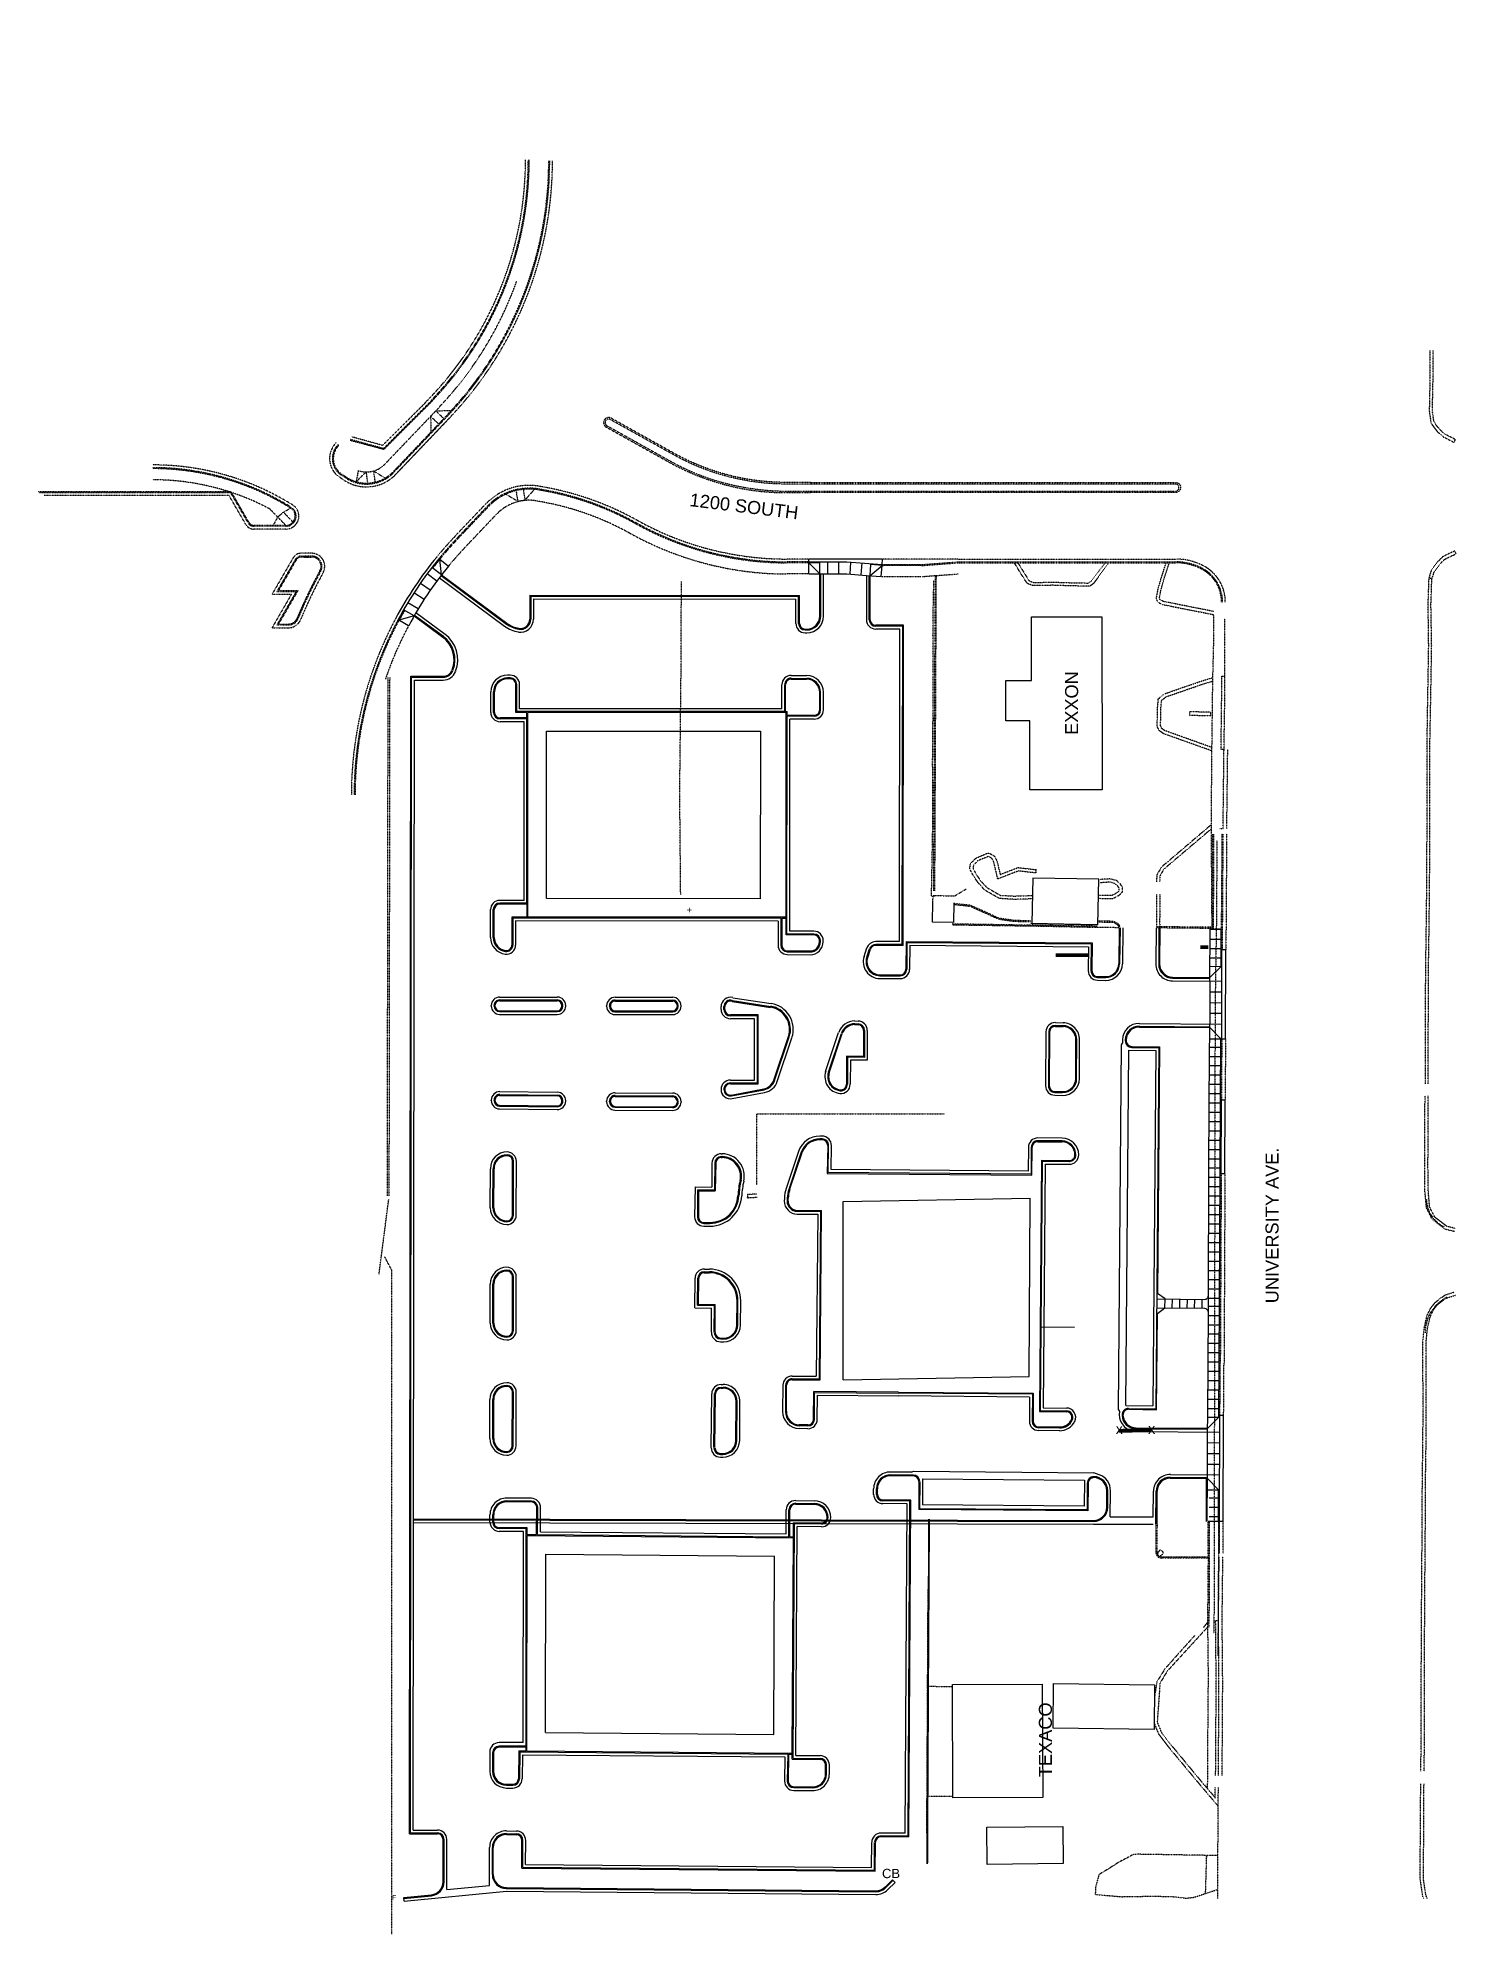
# Model space of a CAD drawing. Header units: feet. Extents: x 5121 to 5883, y 5614 to 6633.
import ezdxf
from ezdxf.xclip import XClip

# ---------------------------------------------------------------- set-up
doc = ezdxf.new("R2010")
doc.units = ezdxf.units.FT
doc.header["$MEASUREMENT"] = 0
doc.header["$XCLIPFRAME"] = 0
doc.linetypes.add('HIDDEN2', pattern=[0.1875, 0.125, -0.0625])
for name, color, linetype in [('cs-curb', 1, 'Continuous'), ('ex-bldg', 252, 'Continuous'), ('ex-curb', 252, 'HIDDEN2')]:
    doc.layers.add(name, color=color, linetype=linetype)
doc.layers.get('0').off()
doc.styles.get("Standard").update_dxf_attribs({"font": 'arial.ttf'})

msp = doc.modelspace()

# ---------------------------------------------------------------- texts
at = {"layer": 'cs-curb'}
for s, rotation, p in [('1200 SOUTH', 352.9522, (5470.6, 6381.7)), ('EXXON', 90, (5679.7, 6258.7)), ('UNIVERSITY AVE.', 90, (5787.4, 5953.3)), ('TEXACO', 90, (5665.6, 5698.6))]:
    msp.add_text(s, height=7, rotation=rotation, dxfattribs=at).set_placement(p)

# ---------------------------------------------------------------- blocks, each defined once
blk = doc.blocks.new('exsite')
at = {"color": 2}
for p, q in [((5657, 6719.8), (5657.1, 6720)), ((5657.1, 6719.8), (5657, 6720)), ((5689.9, 6719.2), (5693.6, 6719.2)), ((5698.6, 6719.2), (5702.4, 6719.2))]:
    blk.add_line(p, q, dxfattribs=at)
for p, q in [((5466.3, 6291.9, 0.6), (5466.5, 6341.1, 1.4)), ((5465.6, 6227.9, 1.3), (5466.3, 6291.9, 0.6)), ((5466.1, 6173, 1.4), (5465.6, 6227.9, 1.3)), ((5754.3, 6202, 1.9), (5754, 6157.8, 1.7)), ((5754, 6157.8, 1.7), (5753.3, 6114, 1.4)), ((5753.3, 6114, 1.4), (5752.7, 5775.8, 0.9)), ((5502, 6011.7, 0.5), (5501.9, 6010, 0.4)), ((5507.1, 6012, 0.4), (5502, 6011.7, 0.5)), ((5304, 5969, 5.6), (5309.2, 6009.1, -0.2)), ((5501.9, 6010, 0.4), (5507.2, 6010.3, 0.4))]:
    blk.add_line(p, q)
for points in [[(5657.1, 6722.4), (5657.1, 6728.6), (5660.1, 6728.6)], [(5657.1, 6717.4), (5657.1, 6711.2), (5654.1, 6711.2)], [(5657.1, 6717.4), (5657.3, 6717.4), (5657.6, 6717.5), (5657.8, 6717.5), (5658.1, 6717.6), (5658.3, 6717.7), (5658.5, 6717.9), (5658.7, 6718.1), (5658.9, 6718.2), (5659.1, 6718.4), (5659.2, 6718.7), (5659.3, 6718.9), (5659.4, 6719.1), (5659.5, 6719.4), (5659.5, 6719.6), (5659.5, 6719.9), (5659.5, 6720.2), (5659.5, 6720.4), (5659.4, 6720.7), (5659.3, 6720.9), (5659.2, 6721.1), (5659.1, 6721.4), (5658.9, 6721.6), (5658.7, 6721.8), (5658.5, 6721.9), (5658.3, 6722.1), (5658.1, 6722.2), (5657.8, 6722.3), (5657.6, 6722.3), (5657.3, 6722.4), (5657.1, 6722.4), (5656.8, 6722.4), (5656.5, 6722.3), (5656.3, 6722.3), (5656, 6722.2), (5655.8, 6722.1), (5655.6, 6721.9), (5655.4, 6721.8), (5655.2, 6721.6), (5655, 6721.4), (5654.9, 6721.1), (5654.8, 6720.9), (5654.7, 6720.7), (5654.6, 6720.4), (5654.6, 6720.2), (5654.6, 6719.9), (5654.6, 6719.6), (5654.6, 6719.4), (5654.7, 6719.1), (5654.8, 6718.9), (5654.9, 6718.7), (5655, 6718.4), (5655.2, 6718.2), (5655.4, 6718.1), (5655.6, 6717.9), (5655.8, 6717.7), (5656, 6717.6), (5656.3, 6717.5), (5656.5, 6717.5), (5656.8, 6717.4), (5657.1, 6717.4)]]:
    blk.add_lwpolyline(points, dxfattribs=at)
blk.add_lwpolyline([(5739.6, 6269.3), (5751, 6269.1), (5751.1, 6270.9), (5739.6, 6271.1), (5739.6, 6269.3)], close=True)
at = {"const_width": 2}
for points in [[(5745.3, 6144.6), (5749.7, 6144.6)], [(5667.6, 6140.3), (5685, 6140.4)], [(5701.4, 5884.8), (5718.8, 5884.9)]]:
    blk.add_lwpolyline(points, dxfattribs=at)
blk.add_lwpolyline([(5507, 6017), (5507, 6055), (5608, 6055)])
at = {"color": 2}
blk.add_circle((5696.1, 6719.2), 2.5, dxfattribs=at)
at = {"layer": 'ex-bldg'}
for p, q in [((5601.5, 6158, 2.3), (5601.6, 6168.8, 2.4)), ((5612.9, 6168.5, 2.4), (5612.7, 6157.9, 2.9)), ((5612.7, 6157.9, 2.9), (5601.5, 6158, 2.3)), ((5689.9, 6156.7, 2.3), (5654.3, 6157.3, 2.2))]:
    blk.add_line(p, q, dxfattribs=at)
for points in [[(5654.7, 6322.1), (5692.4, 6322.2), (5692.6, 6229.1), (5653.8, 6229.1), (5653.7, 6266.3), (5640.9, 6266.2), (5640.8, 6287.9), (5654.7, 6288), (5654.7, 6322.1)], [(5654.9, 6157.3), (5690.3, 6156.6), (5690.8, 6181.1), (5655.4, 6181.8), (5654.9, 6157.3)], [(5612.4, 5687.5), (5612.2, 5748.5), (5660.4, 5748.6), (5660.7, 5687.7), (5612.4, 5687.5)], [(5666.5, 5748.9), (5720.8, 5748.3), (5720.6, 5724.3), (5666.2, 5724.9), (5666.5, 5748.9)], [(5671.6, 5652.2), (5630.9, 5651.7), (5630.7, 5671.7), (5671.4, 5672.1), (5671.6, 5652.2)]]:
    blk.add_lwpolyline(points, close=True, dxfattribs=at)
at = {"layer": 'ex-bldg', "const_width": 1}
blk.add_lwpolyline([(5598.6, 5651.9), (5599.1, 5750), (5599.6, 5837.3)], dxfattribs=at)
at = {"layer": 'ex-curb'}
for p, q in [((5328.6, 6436.9), (5305.9, 6414.3)), ((5332.3, 6438.5), (5306.4, 6412.6)), ((5332.6, 6438.2), (5306.5, 6412.1)), ((5336.3, 6434.7), (5307.3, 6404.4)), ((5340.6, 6430.6), (5311.7, 6400.2)), ((5341, 6430.3), (5312, 6399.9)), ((5331.7, 6429.9), (5331.9, 6421.5)), ((5336, 6425.8), (5331.7, 6429.9)), ((5334.5, 6432.8), (5342.9, 6433.1)), ((5338.8, 6428.7), (5334.5, 6432.8)), ((5342.1, 6429.2), (5313.1, 6398.9)), ((5340.3, 6427.4), (5313.1, 6398.9)), ((5306.5, 6412.1), (5288.5, 6416.9)), ((5306.4, 6412.6), (5288.7, 6417.4)), ((5305.9, 6414.3), (5289.1, 6418.9)), ((5292.8, 6400.7), (5291.7, 6394.8)), ((5291.7, 6394.8), (5297, 6400)), ((5297, 6400), (5297.8, 6393.9)), ((5301, 6400.6), (5307.1, 6396.8)), ((5301, 6400.6), (5301.8, 6394.5)), ((5224.6, 6389.3), (5120.7, 6389.3)), ((5224.3, 6388.8), (5121.5, 6388.8)), ((5233.7, 6372.6), (5224.3, 6388.8)), ((5233.7, 6372.6), (5224.3, 6388.8)), ((5234.1, 6372.8), (5224.6, 6389.3)), ((5234.1, 6372.8), (5224.6, 6389.3)), ((5285.5, 6395.4), (5283, 6397)), ((5286.3, 6396.7), (5283.8, 6398.3)), ((5286.5, 6397.1), (5284, 6398.7)), ((5371.8, 6388.3), (5371.6, 6388.7)), ((5377.5, 6390.7), (5378.5, 6384.3)), ((5381.4, 6391.3), (5382.4, 6384.9)), ((5387.6, 6390.8), (5382.4, 6384.9)), ((5387.6, 6390.8), (5387.6, 6391.3)), ((5223.4, 6387.3), (5124.1, 6387.3)), ((5232.4, 6371.8), (5223.4, 6387.3)), ((5232.4, 6371.8), (5223.4, 6387.3)), ((5249.5, 6375.8), (5245.3, 6380.1)), ((5252.7, 6378.4), (5256.5, 6380.6)), ((5344.8, 6365.5), (5361.4, 6382.9)), ((5345.9, 6364.4), (5362.5, 6381.9)), ((5346.3, 6364.1), (5362.9, 6381.5)), ((5371.8, 6388.3), (5378.5, 6384.3)), ((5378.5, 6384.3), (5382.4, 6384.9)), ((5253.9, 6371.3), (5236.7, 6371.3)), ((5253.9, 6370.8), (5236.7, 6370.8)), ((5253.9, 6369.3), (5236.7, 6369.3)), ((5249.5, 6375.8), (5247.1, 6371.3)), ((5249.5, 6375.8), (5252.6, 6378.4)), ((5253.9, 6371.3), (5249.5, 6375.8)), ((5257.7, 6373.1), (5252.6, 6378.4)), ((5350.6, 6359.9), (5367.2, 6377.4)), ((5257.8, 6353.8), (5246.5, 6334.3)), ((5259.1, 6353.1), (5249.1, 6335.8)), ((5259.5, 6352.8), (5250, 6336.3)), ((5267.8, 6356.3), (5262.1, 6356.3)), ((5267.8, 6354.8), (5262.1, 6354.8)), ((5266.3, 6354.3), (5262.1, 6354.3)), ((5263.8, 6354.3), (5267.8, 6354.3)), ((5534.9, 6353.2), (5522.9, 6353.2)), ((5534.9, 6351.7), (5522.9, 6351.7)), ((5534.9, 6351.2), (5522.9, 6351.2)), ((5574.3, 6349.8), (5575.4, 6349.7)), ((5574.4, 6350.3), (5575.4, 6350.2)), ((5615.3, 6353.2), (5574.6, 6353.2)), ((5575.4, 6350.2), (5595.4, 6350.2)), ((5595.4, 6349.7), (5575.4, 6349.7)), ((5595.4, 6350.2), (5615.3, 6351.7)), ((5595.4, 6349.7), (5615.3, 6351.2)), ((5534.9, 6345.2), (5522.9, 6345.2)), ((5573.9, 6343.8), (5574.9, 6343.8)), ((5595.4, 6343.7), (5575.4, 6343.7)), ((5595.8, 6343.8), (5615.3, 6345.2)), ((5256.9, 6334.3), (5246.5, 6316.3)), ((5246.5, 6334.3), (5256.9, 6334.3)), ((5259.5, 6335.8), (5249.1, 6317.8)), ((5249.1, 6335.8), (5259.5, 6335.8)), ((5260.4, 6336.3), (5250, 6318.3)), ((5250, 6336.3), (5260.4, 6336.3)), ((5249.1, 6317.8), (5255.4, 6317.8)), ((5250, 6318.3), (5255.4, 6318.3)), ((5758.6, 6290.2), (5758.5, 6321.3)), ((5246.5, 6316.3), (5255.4, 6316.3)), ((5756.9, 6281.4), (5756.9, 6290.2)), ((5756.9, 6290.2), (5758.6, 6290.2)), ((5758.6, 6290.2), (5758.6, 6290.2)), ((5756.5, 6250.9), (5756.9, 6281.4)), ((5758.1, 6250.9), (5756.5, 6250.9)), ((5757.6, 6208.5), (5758.1, 6250.9)), ((5758.1, 6250.9), (5758.1, 6250.9)), ((5759.6, 6208.5), (5760.1, 6250.9)), ((5755.9, 6208.4), (5757.6, 6208.5))]:
    blk.add_line(p, q, dxfattribs=at)
at = {"layer": 'ex-curb', "flags": 128}
for points in [[(5868.8, 6465.3), (5868.8, 6452.2), (5868.4, 6432.8), (5869.3, 6426.5), (5870.7, 6424.3), (5872.8, 6421.6), (5876.1, 6418.8), (5881.7, 6415.9), (5882.5, 6417.4), (5877, 6420.2), (5874.1, 6422.7), (5872.1, 6425.3), (5870.9, 6427.1), (5870.1, 6432.9), (5870.5, 6452.1), (5870.5, 6465.3)], [(5535.8, 6394.4), (5572.6, 6394.4)], [(5572.6, 6393.5), (5535.8, 6393.5)], [(5535.8, 6389.7), (5572.6, 6389.7)], [(5572.6, 6388.9), (5535.8, 6388.9)], [(5696.3, 6351.2), (5691.6, 6345), (5687.8, 6339.9), (5685.9, 6338.6), (5675.2, 6338.8), (5666, 6339.1), (5655.6, 6338.9), (5652.3, 6340.1), (5649.7, 6344.2), (5645.8, 6350.5), (5645.3, 6351.2)], [(5647.3, 6351.2), (5651.1, 6345.1), (5653.4, 6341.5), (5655.8, 6340.6), (5666.1, 6340.8), (5675.3, 6340.5), (5685.4, 6340.3), (5686.6, 6341.2), (5690.2, 6346), (5694.2, 6351.2)], [(5726.9, 6351.2), (5724.7, 6344.5), (5722.5, 6337), (5721.6, 6332.2), (5722.3, 6330.2), (5724.9, 6328.8), (5752.7, 6323.3)], [(5752.7, 6325), (5725.5, 6330.4), (5723.7, 6331.4), (5723.4, 6332.3), (5724.2, 6336.6), (5726.3, 6344), (5728.7, 6351.2)], [(5602.6, 6172.1), (5600.9, 6172.1), (5601.6, 6210.4), (5601.7, 6223.4), (5601.5, 6243.8), (5601.7, 6266.1), (5601.8, 6289.4), (5601.7, 6312.3), (5601.9, 6329.9), (5602.2, 6341.8)], [(5602.1, 6174.9), (5603, 6344.3)], [(5602.7, 6174.9), (5603.5, 6344.3)], [(5866.3, 6071.2), (5866.4, 6080), (5866.4, 6101.9), (5866.5, 6133.2), (5866.8, 6152.8), (5867.1, 6177.9), (5867.2, 6203.5), (5867.3, 6225.1), (5867.2, 6251.5), (5867.6, 6277.2), (5868.1, 6306.7), (5867.8, 6328.6), (5868.3, 6343.2)], [(5867.8, 6071.2), (5867.9, 6080), (5867.9, 6101.9), (5868, 6133.2), (5868.3, 6152.8), (5868.6, 6177.8), (5868.7, 6203.5), (5868.8, 6225.1), (5868.7, 6251.5), (5869.2, 6277.1), (5869.7, 6306.7), (5869.3, 6328.6), (5869.8, 6343.1)], [(5751.3, 6209.8), (5751.6, 6250.1), (5751.6, 6250.1), (5752.1, 6289.5), (5752.6, 6308.8), (5752.7, 6323.3)], [(5308.7, 6289.5), (5308.3, 6011)], [(5309.7, 6289.5), (5309.3, 6011)], [(5751.6, 6250.1), (5725.5, 6259.4), (5723.3, 6261), (5722.2, 6263.2), (5722.4, 6273.3), (5722.8, 6278.1), (5726.2, 6280.8), (5736.5, 6284.4), (5746.8, 6287.9), (5752.1, 6289.5)], [(5751.7, 6251.9), (5726.3, 6261), (5724.7, 6262.1), (5724, 6263.6), (5724.2, 6273.2), (5724.5, 6277.2), (5727, 6279.2), (5737.1, 6282.7), (5747.3, 6286.2), (5752, 6287.6)], [(5758.1, 6250.9), (5758.6, 6281.4), (5758.6, 6290.2)], [(5756.2, 6154.4), (5751.7, 6154.3), (5751.3, 6210.5), (5724.4, 6187.6), (5722, 6183.5), (5721.8, 6179.7)], [(5751.4, 6208.3), (5725.7, 6186.5), (5723.7, 6183), (5723.5, 6179.6)], [(5751.9, 6205.4), (5751.7, 6154.7)], [(5752.5, 6205.4), (5752.3, 6154.7)], [(5757, 6205.6), (5756.5, 6143.2)], [(5757.5, 6205.6), (5757.1, 6143.2)], [(5759.5, 6205.6), (5759.1, 6143.2)], [(5655.2, 6170.6), (5645.4, 6170.3), (5637.4, 6170.8), (5629.5, 6175.3), (5625.8, 6179.5), (5623.1, 6183.5), (5621.5, 6186.6), (5621.7, 6189.4), (5624.7, 6192.4), (5630.9, 6195.1), (5631.8, 6195.2), (5634.6, 6193.7), (5636.1, 6190.9), (5637.8, 6183.7), (5647.4, 6187.4), (5657.1, 6186.3), (5656.9, 6184.5), (5647.6, 6185.6), (5636.5, 6181.3), (5634.4, 6190.3), (5633.3, 6192.4), (5631.5, 6193.4), (5631.4, 6193.4), (5625.7, 6191), (5623.4, 6188.6), (5623.2, 6186.9), (5624.6, 6184.4), (5627.1, 6180.5), (5630.6, 6176.7), (5637.9, 6172.5), (5645.4, 6172.1), (5655.1, 6172.4)], [(5601.6, 6169), (5601.8, 6172.4), (5613.4, 6172.2), (5619.5, 6175.9)], [(5690.6, 6170.9), (5698.4, 6170.8), (5701.8, 6172.6), (5703.6, 6174.4), (5703.6, 6176.7), (5702.4, 6178.6), (5700.4, 6180.4), (5697, 6181.3), (5693.6, 6181.2), (5691.3, 6180.9)], [(5690.6, 6172.6), (5698, 6172.6), (5700.8, 6174), (5701.8, 6175.1), (5701.8, 6176.2), (5701, 6177.5), (5699.5, 6178.8), (5696.8, 6179.6), (5693.7, 6179.4), (5691.5, 6179.2)], [(5621.6, 6166.5), (5612.9, 6167.5)], [(5654.1, 6158.7), (5645.1, 6159), (5637, 6160.2), (5629, 6163.9), (5621.7, 6167.1), (5613, 6168.1)], [(5628.7, 6163.4), (5621.5, 6166.6)], [(5721.8, 6173.2), (5721.8, 6157.5), (5721.9, 6155)], [(5723.6, 6173.2), (5723.5, 6157.6), (5723.6, 6155)], [(5690.1, 6158.2), (5697.3, 6158.1), (5697.3, 6158.1), (5697.7, 6158.1), (5698.1, 6158.1), (5698.5, 6158), (5698.9, 6157.9), (5699.3, 6157.7), (5699.7, 6157.6), (5700, 6157.3), (5700.4, 6157.1), (5700.7, 6156.8), (5701, 6156.5), (5701.2, 6156.2), (5701.4, 6155.9), (5701.6, 6155.5), (5701.8, 6155.1), (5701.8, 6155.1), (5690, 6155.2), (5654.2, 6155.9), (5612.3, 6156.5), (5612.3, 6157.7)], [(5654.2, 6156.4), (5612.3, 6157.1)], [(5636.8, 6159.7), (5628.7, 6163.4)], [(5645, 6158.4), (5636.9, 6159.6)], [(5654.1, 6158.2), (5645, 6158.4)], [(5690, 6155.8), (5654.2, 6156.4)], [(5690.1, 6158.8), (5697.3, 6158.7)], [(5697.3, 6158.7), (5697.8, 6158.7), (5698.2, 6158.6), (5698.7, 6158.5), (5699.1, 6158.4), (5699.5, 6158.2), (5700, 6158), (5700.3, 6157.8), (5700.7, 6157.5), (5701.1, 6157.2), (5701.4, 6156.9), (5701.7, 6156.5), (5701.9, 6156.1), (5702.1, 6155.7), (5702.3, 6155.3)], [(5751.7, 6155.3), (5722.3, 6155.6)], [(5751.7, 6154.7), (5722.3, 6155), (5722.3, 6155)], [(5756.4, 6095.3), (5756.2, 6062.4)], [(5756.9, 6095.3), (5756.7, 6062.4)], [(5758.9, 6095.3), (5758.7, 6062.4)], [(5882, 5991.8), (5877.2, 5993), (5870, 5998.4), (5866.9, 6004.6), (5866.1, 6013.3), (5866, 6027), (5866, 6043.4), (5866.1, 6060.2), (5866.2, 6064.7)], [(5882.4, 5993.5), (5877.9, 5994.6), (5871.4, 5999.5), (5868.6, 6005), (5867.9, 6013.4), (5867.7, 6027), (5867.8, 6043.4), (5867.9, 6060.1), (5867.9, 6064.7)], [(5756, 6022.8), (5755.5, 5921.1), (5755.4, 5893.1)], [(5756.6, 6022.8), (5756.1, 5921.1)], [(5758.6, 6022.8), (5758.1, 5921.1)], [(5866.9, 6009.3), (5866.9, 6007.9), (5867.1, 6006.4), (5867.5, 6005), (5867.9, 6003.7), (5868.4, 6002.3), (5869.1, 6001.1), (5869.9, 5999.9), (5870.7, 5998.7), (5871.7, 5997.7), (5872.8, 5996.7), (5873.9, 5995.8), (5875.1, 5995), (5876.4, 5994.4)], [(5310.9, 5614.3), (5310.9, 5653.7), (5310.9, 5808), (5310.8, 5971.1), (5307, 5978.3)], [(5863.9, 5701.9), (5864, 5713.3), (5864, 5734.8), (5864.1, 5750), (5864.2, 5773.5), (5864.4, 5806.7), (5864.6, 5832), (5864.7, 5858.2), (5865, 5877.6), (5865.1, 5900.3), (5865, 5918.6), (5865, 5933.2), (5865.7, 5939.9), (5867.2, 5946.7), (5869.3, 5950.9), (5871.8, 5953.9), (5874.7, 5956.2), (5877.1, 5957.8), (5881.9, 5959.3)], [(5865.6, 5701.8), (5865.8, 5713.3), (5865.8, 5734.8), (5865.8, 5750), (5865.9, 5773.5), (5866.1, 5806.7), (5866.3, 5832), (5866.4, 5858.2), (5866.7, 5877.6), (5866.8, 5900.3), (5866.8, 5918.6), (5866.8, 5933.1), (5867.4, 5939.7), (5868.9, 5946.1), (5870.8, 5950), (5873, 5952.7), (5875.7, 5954.8), (5877.9, 5956.2), (5882.5, 5957.6)], [(5866.4, 5937.4), (5866.4, 5939.2), (5866.6, 5941), (5867, 5942.8), (5867.5, 5944.5), (5868.1, 5946.2), (5868.9, 5947.8), (5869.8, 5949.4), (5870.9, 5950.9), (5872.1, 5952.2), (5873.4, 5953.5), (5874.8, 5954.6), (5876.3, 5955.7), (5877.8, 5956.6)], [(5755.9, 5893.1), (5756.1, 5921.1)], [(5757.9, 5893.1), (5758.1, 5921.1)], [(5721.5, 5834.5), (5721.5, 5819.2), (5721.5, 5819.2), (5721.5, 5818.9), (5721.6, 5818.7), (5721.7, 5818.4), (5721.8, 5818.2), (5721.9, 5817.9), (5722, 5817.7), (5722.2, 5817.5), (5722.4, 5817.3), (5722.6, 5817.1), (5722.8, 5816.9), (5723, 5816.8), (5723.3, 5816.7), (5723.5, 5816.6), (5723.8, 5816.5), (5724.1, 5816.4), (5724.3, 5816.4), (5724.6, 5816.4), (5724.9, 5816.4), (5725.2, 5816.5), (5725.2, 5816.5), (5750, 5816.4)], [(5722.1, 5834.5), (5722, 5819.2)], [(5749.4, 5781.1), (5749.7, 5815.9), (5749.7, 5815.9), (5749.5, 5836.1)], [(5750.2, 5836.1), (5750, 5779.3)], [(5755.1, 5836.1), (5755.1, 5819), (5754.8, 5763.7)], [(5755.6, 5819), (5755.7, 5836.1)], [(5757.6, 5819), (5757.7, 5836.1)], [(5722, 5819.3), (5722.1, 5819), (5722.1, 5818.8), (5722.2, 5818.6), (5722.3, 5818.4), (5722.4, 5818.2), (5722.5, 5818), (5722.6, 5817.8), (5722.8, 5817.7), (5722.9, 5817.5), (5723.1, 5817.4), (5723.3, 5817.3), (5723.5, 5817.2), (5723.7, 5817.1), (5723.9, 5817), (5724.2, 5817), (5724.4, 5817), (5724.6, 5817), (5724.8, 5817), (5725, 5817)], [(5723.8, 5817.7), (5724.3, 5817.7), (5725.5, 5818.9), (5725.4, 5819.5), (5724.2, 5820.7), (5723.6, 5820.6), (5722.5, 5819.3), (5722.6, 5818.7)], [(5725.2, 5817), (5750, 5817)], [(5755.1, 5699.5), (5755.4, 5748.2), (5755.4, 5750), (5755.4, 5750), (5755.1, 5782.9), (5755.5, 5817.3)], [(5757.1, 5699.5), (5757.4, 5748.2), (5757.4, 5750), (5757.1, 5782.9), (5757.5, 5817.3)], [(5598.9, 5799.6), (5598.2, 5668.8)], [(5749.4, 5779.4), (5748, 5777.9), (5743.8, 5773.3), (5727.7, 5755.7), (5724.2, 5750), (5723.7, 5749.2), (5722.2, 5728.2), (5724.5, 5722.6), (5729.7, 5715.9), (5746.1, 5696.1), (5753.3, 5687.7)], [(5749.4, 5782), (5747, 5779.1)], [(5749.3, 5692.3), (5749.4, 5713.4), (5749.7, 5750), (5749.7, 5755.6), (5749.4, 5782)], [(5753.6, 5699.5), (5753.9, 5748.1), (5753.9, 5750), (5753.6, 5782.9), (5755.1, 5782.9)], [(5742.3, 5774.7), (5726.3, 5756.8), (5722.1, 5750), (5722, 5749.8), (5720.8, 5742.1)], [(5612.1, 5688.2), (5599, 5688.2), (5599.3, 5747.5), (5612.4, 5747.3)], [(5720.6, 5727.5), (5723, 5721.7), (5728.3, 5714.8), (5744.8, 5695), (5755, 5683)], [(5753.3, 5687.1), (5753.3, 5693.2)], [(5754.7, 5633.5), (5755, 5687), (5755.1, 5693.1)], [(5865.4, 5633.5), (5864.9, 5634.6), (5863.6, 5643.6), (5863.6, 5660.9), (5863.7, 5675.6), (5863.8, 5691.4), (5863.8, 5695.1)], [(5867.3, 5633.5), (5866.6, 5635.1), (5865.3, 5643.7), (5865.4, 5660.9), (5865.5, 5675.6), (5865.5, 5691.4), (5865.6, 5695.1)], [(5754.8, 5656.5), (5711.6, 5657.2), (5709.3, 5657), (5701.7, 5653), (5694.7, 5648.6), (5690.9, 5646.3), (5689.1, 5639.7), (5688.9, 5635.6), (5703, 5634.4), (5720.4, 5634.7), (5731.3, 5634.4), (5737.8, 5633.6), (5742.1, 5634.1), (5754.7, 5638.3)], [(5748.2, 5636.1), (5748.8, 5656.6)], [(5748.8, 5655.5), (5748.8, 5656.6)]]:
    blk.add_lwpolyline(points, dxfattribs=at)
for points in [[(5535.8, 6394.4), (5522.9, 6394.4, -0.042297), (5502, 6396.1, -0.042299), (5481.7, 6401.4, -0.042302), (5462.6, 6410), (5428.7, 6428.9, 0.414001), (5425, 6427.8), (5425, 6427.8, 0.416241), (5426.1, 6424.1), (5459.8, 6405.3, 0.042422), (5479.8, 6396.3, 0.042418), (5501.1, 6390.7, 0.042416), (5522.9, 6388.9), (5535.8, 6388.9)], [(5535.8, 6393.5), (5522.9, 6393.5, -0.042297), (5501.8, 6395.3, -0.042299), (5481.4, 6400.6, -0.042302), (5462.2, 6409.3), (5428.2, 6428.2, 0.414005), (5425.8, 6427.5), (5425.7, 6427.3, 0.413957), (5426.4, 6424.9), (5460.2, 6406, 0.042422), (5480.1, 6397, 0.042418), (5501.2, 6391.6, 0.042416), (5522.9, 6389.7), (5535.8, 6389.7)], [(5572.6, 6394.4), (5732, 6394.4, -0.414214), (5734.8, 6391.6, -0.414214), (5732, 6388.9), (5572.6, 6388.9)], [(5572.6, 6389.7), (5732, 6389.7), (5732, 6389.7, 0.414214), (5733.9, 6391.6, 0.414214), (5732, 6393.5), (5732, 6393.5), (5572.6, 6393.5)]]:
    blk.add_lwpolyline(points, format="xyb", dxfattribs=at)
at = {"layer": 'ex-curb'}
for points in [[(5441.8, 6372.3, 0.042424), (5467.5, 6360.7, 0.042421), (5494.8, 6353.6, 0.04242), (5522.9, 6351.2, 0.04242)], [(5442, 6372.8, 0.042424), (5467.6, 6361.2, 0.042421), (5494.9, 6354.1, 0.04242), (5522.9, 6351.7, 0.04242)], [(5442.7, 6374.1, 0.042424), (5468.1, 6362.6, 0.042421), (5495.1, 6355.6, 0.04242), (5522.9, 6353.2, 0.04242)], [(5438.8, 6367.1, 0.042425), (5465.5, 6355.1, 0.042422), (5493.8, 6347.7, 0.04242), (5522.9, 6345.2, 0.04242)]]:
    blk.add_lwpolyline(points, format="xyb", dxfattribs=at)
for points in [[(5536.1, 6353.2), (5535.5, 6353.2)], [(5615.3, 6353.2), (5642.7, 6353.2), (5732.2, 6353.2)], [(5615.3, 6351.7), (5642.7, 6351.7), (5732.2, 6351.7)], [(5615.3, 6351.2), (5642.7, 6351.2), (5732.2, 6351.2)]]:
    blk.add_lwpolyline(points, dxfattribs=at)
at = {"layer": 'ex-curb', "flags": 128}
blk.add_lwpolyline([(5882.8, 6356), (5882.1, 6357.5), (5879, 6356.1), (5875.7, 6354.5), (5872.8, 6351.6), (5869.5, 6347.2), (5868.3, 6343.2), (5869.9, 6342.7), (5871.1, 6346.4), (5874.1, 6350.5), (5876.7, 6353.1), (5879.8, 6354.6)], close=True, dxfattribs=at)
at = {"layer": 'ex-curb'}
for centre, radius, start, end in [((5197.7, 6567.8), 185, 315, 0), ((5197.7, 6567.8), 186.5, 316.1547, 0), ((5197.7, 6567.8), 187, 316.1553, 0), ((5197.2, 6567.2), 200, 315.6751, 0), ((5197.2, 6567.2), 198, 316.3914, 0), ((5197.2, 6567.2), 198.5, 316.3914, 0), ((5197.2, 6567.2), 192, 316.3914, 340.3031), ((5289.4, 6407.2), 12, 135, 237.7753), ((5289.4, 6407.2), 10.5, 135.0286, 237.7719), ((5289.4, 6407.2), 10, 135, 237.7711), ((5182.4, 6261.8), 142, 58.0108, 90), ((5182.4, 6261.8), 142, 58.0108, 90), ((5182.4, 6261.8), 140.5, 58.0108, 90), ((5182.4, 6261.8), 140.5, 58.0108, 90), ((5182.4, 6261.8), 140, 58.0108, 90), ((5182.4, 6261.8), 140, 58.0108, 90), ((5297.2, 6414), 20.5, 237.7744, 316.3876), ((5297.2, 6414), 20, 237.7774, 316.3879), ((5297.2, 6414), 14, 251.7089, 316.3879), ((5182.4, 6261.8), 134, 61.987, 90), ((5182.4, 6261.8), 134, 61.987, 90), ((5297.2, 6414), 22, 237.7764, 316.3888), ((5384.6, 6360.8), 32, 81.0752, 136.3855), ((5384.6, 6360.8), 30.5, 81.0752, 136.3855), ((5384.6, 6360.8), 30, 81.0752, 136.3855), ((5364.7, 6234.2), 158.6, 60.8505, 81.0752), ((5364.7, 6234.2), 158.1, 60.8505, 81.0752), ((5364.7, 6234.2), 160.1, 60.8505, 81.0752), ((5253.9, 6376.3), 7, 270, 58.0108), ((5253.9, 6376.3), 5.5, 270, 58.0108), ((5253.9, 6376.3), 5, 270, 58.0108), ((5384.6, 6360.8), 24, 81.0752, 136.3855), ((5364.7, 6234.2), 152.1, 60.8505, 81.0752), ((5236.7, 6374.3), 5, 210, 270), ((5236.7, 6374.3), 3.5, 210, 270), ((5236.7, 6374.3), 3, 210, 270), ((5491.1, 6226.1), 202, 136.3873, 140.609), ((5490.6, 6226.3), 200, 136.3299, 140.5493), ((5490.6, 6226.3), 199.5, 136.3324, 140.5473), ((5490.6, 6226.3), 193.5, 136.3883, 140.4926), ((5262.1, 6351.3), 5, 90, 150), ((5262.1, 6351.3), 3.5, 90, 150), ((5262.1, 6351.3), 3, 90, 150), ((5267.8, 6349.3), 7, 331.1104, 90), ((5267.8, 6349.3), 5.5, 331.1104, 90), ((5267.8, 6349.3), 5, 331.1104, 90), ((5732.2, 6321.2), 32, 62.6073, 90), ((5732.2, 6321.2), 30.5, 62.6073, 90), ((5732.2, 6321.2), 30, 62.6073, 90), ((5736.8, 6330.1), 20.5, 360, 62.6073), ((5736.8, 6330.1), 22, 360, 62.6073), ((5491.1, 6226.1), 250, 151.1104, 157.5943), ((5491.1, 6226.1), 249.5, 151.1104, 157.5943), ((5491.1, 6226.1), 248, 151.1104, 157.5943), ((5736.8, 6330.1), 20, 360, 62.6073), ((5255.4, 6323.3), 5, 270, 337.5943), ((5255.4, 6323.3), 5.5, 270, 337.5943), ((5255.4, 6323.3), 7, 270, 337.5943), ((5491.1, 6226.1), 202, 151.8545, 179.9245), ((5490.6, 6226.3), 200, 151.8495, 179.9488), ((5490.6, 6226.3), 199.5, 151.8562, 179.9534), ((5490.6, 6226.3), 193.5, 151.909, 161.1819)]:
    blk.add_arc(centre, radius, start, end, dxfattribs=at)
at = {"attachment_point": 7}
for s, insert, char_height in [('+', (5469.2, 6162.8, 1.4), 3.75), ('+', (5469.2, 6162.8, 1.4), 3.75), ('x', (5699.9, 5883, 1.4), 5.5), ('x', (5717.3, 5883.1, 1.4), 5.5), ('CB', (5574.3, 5644.3), 5), ('F', (5311.1, 5632.8, -2.4), 2.5), ('F', (5311.1, 5632.8, -2.4), 2.5)]:
    blk.add_mtext(s, dxfattribs=dict(at, insert=insert, char_height=char_height))

# ---------------------------------------------------------------- linework, layer by layer
at = {"layer": 'cs-curb'}
for p, q in [((5337.6, 6344.7), (5332.4, 6348.7)), ((5337.6, 6344.7), (5336.6, 6353.1)), ((5336.6, 6353.1), (5341.3, 6349.4)), ((5534.9, 6351.2), (5534.9, 6353.2)), ((5574.6, 6353.2), (5534.9, 6353.2)), ((5534.9, 6345.3), (5534.9, 6351.2)), ((5534.9, 6351.2), (5540.9, 6345.2)), ((5540.9, 6351.2), (5534.9, 6351.2)), ((5540.9, 6345.2), (5540.9, 6351.2)), ((5545.1, 6345.2), (5545.1, 6351.8)), ((5551.1, 6345.2), (5551.1, 6351.8)), ((5557.1, 6345.1), (5557.6, 6351.6)), ((5563.1, 6344.7), (5563.6, 6351.1)), ((5567.9, 6344.3), (5568.3, 6350.3)), ((5567.9, 6344.3), (5574.3, 6349.8)), ((5574.3, 6349.8), (5568.3, 6350.3)), ((5573.9, 6343.8), (5574.3, 6349.8)), ((5574.3, 6349.8), (5574.4, 6350.3)), ((5574.4, 6350.3), (5574.6, 6353.2)), ((5331.5, 6336.4), (5326.2, 6340.1)), ((5335, 6341.3), (5329.8, 6345.2)), ((5336.4, 6343.2), (5371.5, 6317.1)), ((5337.3, 6344.3), (5372.4, 6318.3)), ((5337.6, 6344.7), (5372.7, 6318.7)), ((5534.9, 6345.3), (5542.9, 6345.2)), ((5540.9, 6322.6), (5540.9, 6345.2)), ((5541.4, 6322.6), (5541.4, 6345.2)), ((5565.9, 6344.4), (5573.9, 6343.8)), ((5567.4, 6320.6), (5567.4, 6344.3)), ((5567.9, 6320.6), (5567.9, 6344.3)), ((5325, 6326.4), (5319.4, 6329.7)), ((5328.2, 6331.5), (5322.7, 6335)), ((5385, 6333.8), (5530, 6333.6)), ((5385, 6333.8), (5385, 6320.9)), ((5385.5, 6333.3), (5529.5, 6333.1)), ((5385.5, 6333.3), (5385.5, 6320.9)), ((5387, 6331.8), (5528, 6331.6)), ((5387, 6331.8), (5387, 6320.9)), ((5528, 6318.6), (5528, 6331.6)), ((5529.5, 6318.6), (5529.5, 6333.1)), ((5530, 6318.6), (5530, 6333.6)), ((5322.8, 6322.7), (5314.7, 6320.4)), ((5319.9, 6317.4), (5314.7, 6320.4)), ((5322.8, 6322.7), (5317.2, 6325.9)), ((5322.8, 6322.7), (5338.3, 6311.3)), ((5323.1, 6323.1), (5338.6, 6311.7)), ((5323.8, 6324.4), (5339.5, 6312.9)), ((5585.9, 6317.6), (5570.9, 6317.6)), ((5585.7, 6145.6), (5585.9, 6317.6)), ((5533, 6315.6), (5533.9, 6315.6)), ((5533, 6315.1), (5533.9, 6315.1)), ((5533, 6313.6), (5533.9, 6313.6)), ((5585.4, 6317.1), (5570.9, 6317.1)), ((5583.9, 6315.6), (5570.9, 6315.6)), ((5583.7, 6147.6), (5583.9, 6315.6)), ((5585.2, 6146.1), (5585.4, 6317.1)), ((5320.4, 5668.2), (5321, 6290.2)), ((5320.9, 5668.7), (5321.5, 6289.7)), ((5321, 6290.2), (5338.5, 6290.2)), ((5321.5, 6289.7), (5338.5, 6289.7)), ((5322.4, 5670.2), (5323, 6288.2)), ((5323, 6288.2), (5338.5, 6288.2)), ((5374.5, 6290.8), (5373, 6290.8)), ((5374.5, 6289.3), (5373, 6289.3)), ((5374.5, 6288.8), (5373, 6288.8)), ((5374.5, 6290.8), (5374.5, 6290.8)), ((5374.5, 6289.3), (5374.5, 6289.3)), ((5374.5, 6288.8), (5374.5, 6288.8)), ((5525.5, 6290.7), (5533.8, 6290.6)), ((5525.5, 6289.2), (5533.8, 6289.1)), ((5525.5, 6288.7), (5533.8, 6288.6)), ((5364, 6270.8), (5364, 6281.8)), ((5365.5, 6270.8), (5365.5, 6281.8)), ((5366, 6270.8), (5366, 6281.8)), ((5377.5, 6270.8), (5377.5, 6285.8)), ((5378, 6271.3), (5378, 6285.8)), ((5379.5, 6272.8), (5379.5, 6285.8)), ((5520.5, 6272.7), (5520.5, 6285.7)), ((5522, 6271.2), (5522, 6285.7)), ((5522.5, 6271.2), (5522.5, 6285.7)), ((5540.8, 6272.2), (5540.8, 6281.6)), ((5541.3, 6272.2), (5541.3, 6281.6)), ((5542.8, 6272.2), (5542.8, 6281.6)), ((5383.5, 6267.8), (5369, 6267.8)), ((5383.5, 6267.3), (5369, 6267.3)), ((5383.5, 6270.8), (5377.5, 6270.8)), ((5522, 6271.2), (5378, 6271.3)), ((5520.5, 6272.7), (5379.5, 6272.8)), ((5383.4, 6168.3), (5383.5, 6267.3)), ((5383.5, 6267.8), (5383.5, 6270.8)), ((5383.9, 6160.8), (5384, 6270.8)), ((5522.8, 6270.7), (5384, 6270.8)), ((5522.5, 6271.2), (5523.3, 6271.2)), ((5522.7, 6160.7), (5522.8, 6270.7)), ((5523.2, 6151.7), (5523.3, 6268.7)), ((5523.3, 6269.2), (5523.3, 6271.2)), ((5537.8, 6269.2), (5523.3, 6269.2)), ((5537.8, 6268.7), (5523.3, 6268.7)), ((5524.7, 6153.2), (5524.8, 6267.2)), ((5537.8, 6267.2), (5524.8, 6267.2)), ((5382, 6265.8), (5369, 6265.8)), ((5381.9, 6169.8), (5382, 6265.8)), ((5363.9, 6149.8), (5363.9, 6164.8)), ((5365.4, 6149.8), (5365.4, 6164.8)), ((5365.9, 6149.8), (5365.9, 6164.8)), ((5381.9, 6169.8), (5368.9, 6169.8)), ((5383.4, 6168.3), (5368.9, 6168.3)), ((5383.4, 6167.8), (5368.9, 6167.8)), ((5383.4, 6167.8), (5383.4, 6160.8)), ((5375.4, 6160.8), (5375.4, 6145.8)), ((5383.4, 6160.8), (5375.4, 6160.8)), ((5519.9, 6160.2), (5375.9, 6160.3)), ((5375.9, 6160.3), (5375.9, 6145.8)), ((5518.4, 6158.7), (5377.4, 6158.8)), ((5377.4, 6158.8), (5377.4, 6145.8)), ((5522.7, 6160.7), (5383.9, 6160.8)), ((5518.4, 6158.7), (5518.4, 6145.7)), ((5519.9, 6160.2), (5519.9, 6145.7)), ((5520.4, 6160.2), (5520.4, 6145.7)), ((5520.4, 6160.2), (5522.7, 6160.2)), ((5522.7, 6151.2), (5522.7, 6160.2)), ((5701.8, 6155.1), (5701.5, 6135.7)), ((5702.3, 6155.1), (5702, 6135.7)), ((5703.8, 6155.1), (5703.5, 6135.7)), ((5721.6, 6155), (5721.5, 6135.6)), ((5723.1, 6155), (5723, 6135.6)), ((5723.6, 6155), (5723.5, 6135.6)), ((5750.6, 6154.4), (5756.6, 6154.4)), ((5537.7, 6151.2), (5522.7, 6151.2)), ((5537.7, 6151.7), (5523.2, 6151.7)), ((5537.7, 6153.2), (5524.7, 6153.2)), ((5540.7, 6147.6), (5540.7, 6148.2)), ((5541.2, 6147.6), (5541.2, 6148.2)), ((5542.7, 6147.6), (5542.7, 6148.2)), ((5564.7, 6139.7), (5566.2, 6144.2)), ((5583.7, 6147.6), (5570.9, 6147.6)), ((5585.2, 6146.1), (5570.9, 6146.1)), ((5585.7, 6145.6), (5570.9, 6145.6)), ((5587.2, 6147.7), (5587.1, 6132.7)), ((5587.2, 6147.7), (5687.2, 6146.9)), ((5587.7, 6147.2), (5587.6, 6132.7)), ((5587.7, 6147.2), (5686.7, 6146.4)), ((5589.2, 6145.7), (5589.1, 6132.7)), ((5589.2, 6145.7), (5685.2, 6144.9)), ((5685.2, 6144.9), (5685.1, 6131.9)), ((5686.7, 6146.4), (5686.6, 6131.9)), ((5687.2, 6146.9), (5687.1, 6131.9)), ((5523.4, 6142.7), (5535.7, 6142.6)), ((5523.4, 6142.2), (5535.7, 6142.1)), ((5523.4, 6140.7), (5535.7, 6140.6)), ((5566.1, 6139.2), (5567.6, 6143.7)), ((5566.6, 6139.1), (5568.1, 6143.6)), ((5750.5, 6134.4), (5757, 6134.3)), ((5750.5, 6128.4), (5756.5, 6134.3)), ((5759, 6143.2), (5756.5, 6143.2)), ((5756.5, 6134.3), (5756.5, 6143.2)), ((5756.9, 6095.3), (5757, 6143.2)), ((5758.9, 6095.3), (5759, 6143.2)), ((5573.1, 6127.8), (5584.1, 6127.8)), ((5573.2, 6129.8), (5584.1, 6129.8)), ((5573.2, 6129.3), (5584.1, 6129.3)), ((5690.1, 6128.9), (5694.5, 6128.8)), ((5690.1, 6128.4), (5694.5, 6128.3)), ((5690.1, 6126.9), (5694.5, 6126.8)), ((5730.4, 6128.5), (5750.5, 6128.4)), ((5730.4, 6128), (5750.5, 6127.9)), ((5730.4, 6126.5), (5757, 6126.3)), ((5750.5, 6126.4), (5750.4, 6103.4)), ((5368.8, 6117.8), (5399.8, 6117.8)), ((5368.8, 6116.3), (5399.8, 6116.3)), ((5368.8, 6115.8), (5399.8, 6115.8)), ((5430.8, 6117.7), (5461.8, 6117.7)), ((5430.8, 6116.2), (5461.8, 6116.2)), ((5430.8, 6115.7), (5461.8, 6115.7)), ((5493.7, 6115.5), (5514.4, 6112.3)), ((5493.9, 6116), (5514.5, 6112.8)), ((5494.2, 6117.5), (5514.7, 6114.3)), ((5750.4, 6114.9), (5756.9, 6114.8)), ((5750.5, 6120.6), (5757, 6120.6)), ((5364.3, 6113), (5364.3, 6113.3)), ((5365.8, 6113), (5365.8, 6113.3)), ((5366.3, 6113), (5366.3, 6113.3)), ((5368.8, 6110.5), (5399.8, 6110.5)), ((5368.8, 6110), (5399.8, 6110)), ((5368.8, 6108.5), (5399.8, 6108.5)), ((5402.3, 6113), (5402.3, 6113.3)), ((5402.8, 6113), (5402.8, 6113.3)), ((5404.3, 6113), (5404.3, 6113.3)), ((5426.3, 6112.9), (5426.3, 6113.2)), ((5427.8, 6112.9), (5427.8, 6113.2)), ((5428.3, 6112.9), (5428.3, 6113.2)), ((5430.8, 6110.4), (5461.8, 6110.4)), ((5430.8, 6109.9), (5461.8, 6109.9)), ((5430.8, 6108.4), (5461.8, 6108.4)), ((5464.3, 6112.9), (5464.3, 6113.2)), ((5464.8, 6112.9), (5464.8, 6113.2)), ((5466.3, 6112.9), (5466.3, 6113.2)), ((5487.8, 6111.2), (5487.8, 6112.7)), ((5489.3, 6111.2), (5489.3, 6112.7)), ((5489.8, 6111.2), (5489.8, 6112.7)), ((5507.8, 6108.2), (5492.8, 6108.2)), ((5507.3, 6107.7), (5492.8, 6107.7)), ((5505.8, 6106.2), (5492.8, 6106.2)), ((5505.8, 6073.2), (5505.8, 6106.2)), ((5507.3, 6071.7), (5507.3, 6107.7)), ((5507.8, 6071.2), (5507.8, 6108.2)), ((5559.6, 6105), (5561.5, 6104.9)), ((5559.6, 6103.5), (5561.5, 6103.4)), ((5667.5, 6104.1), (5671.6, 6104)), ((5712.6, 6103.7), (5756.9, 6103.3)), ((5750.4, 6109.1), (5756.9, 6109.1)), ((5516.1, 6073.2), (5524, 6096.7)), ((5516.6, 6073), (5524.4, 6096.5)), ((5518, 6072.5), (5525.9, 6096)), ((5544, 6077.9), (5551, 6098.8)), ((5545.5, 6077.4), (5552.5, 6098.3)), ((5545.9, 6077.2), (5552.9, 6098.2)), ((5559.6, 6103), (5561.5, 6102.9)), ((5564.4, 6099.9), (5564.3, 6085.9)), ((5564.9, 6099.9), (5564.8, 6085.4)), ((5566.4, 6099.9), (5566.3, 6083.9)), ((5662.4, 6099.1), (5662.2, 6070.1)), ((5663.9, 6099.1), (5663.7, 6070.1)), ((5664.4, 6099.1), (5664.2, 6070.1)), ((5667.5, 6102.6), (5671.6, 6102.5)), ((5667.5, 6102.1), (5671.6, 6102)), ((5678.4, 6074), (5678.5, 6095)), ((5678.9, 6074), (5679, 6095)), ((5680.4, 6073.9), (5680.5, 6094.9)), ((5703.5, 6094.8), (5703.5, 6093.1)), ((5705, 6094.7), (5705, 6094.3)), ((5705.5, 6094.7), (5705.5, 6094.3)), ((5712.6, 6102.2), (5750.4, 6101.9)), ((5712.6, 6101.7), (5750.4, 6101.4)), ((5756.4, 6095.3), (5750.4, 6101.4)), ((5750.4, 6095.4), (5758.9, 6095.3)), ((5555.3, 6086), (5555.2, 6071)), ((5564.3, 6085.9), (5555.3, 6086)), ((5555.8, 6085.5), (5555.7, 6071)), ((5564.8, 6085.4), (5555.8, 6085.5)), ((5557.3, 6084), (5557.2, 6071)), ((5566.3, 6083.9), (5557.3, 6084)), ((5701.4, 5896.1), (5703, 6092.1)), ((5703, 6092.1), (5703.5, 6093.1)), ((5705.4, 5898.3), (5707, 6089.3)), ((5707, 6089.3), (5721.5, 6089.1)), ((5708.5, 6091.3), (5723.5, 6091.1)), ((5708.5, 6090.8), (5723, 6090.6)), ((5721.5, 6089.1), (5719.9, 5898.1)), ((5723, 6090.6), (5721.4, 5896.6)), ((5723.5, 6091.1), (5722.4, 5958.6)), ((5492.8, 6073.2), (5505.8, 6073.2)), ((5368.8, 6067), (5399.8, 6066.7)), ((5368.8, 6065.5), (5399.8, 6065.2)), ((5368.8, 6065), (5399.8, 6064.7)), ((5430.8, 6066.4), (5461.8, 6066.2)), ((5430.8, 6064.9), (5461.8, 6064.7)), ((5430.8, 6064.4), (5461.8, 6064.2)), ((5487.8, 6068.2), (5487.8, 6068.2)), ((5489.3, 6068.2), (5489.3, 6068.2)), ((5489.8, 6068.2), (5489.8, 6068.2)), ((5489.8, 6068.2), (5489.8, 6068.2)), ((5492.8, 6071.7), (5507.3, 6071.7)), ((5492.8, 6071.2), (5507.8, 6071.2)), ((5493.3, 6065.2), (5510.8, 6068.5)), ((5493.4, 6064.7), (5510.9, 6068)), ((5493.7, 6063.3), (5511.1, 6066.5)), ((5667.1, 6065.1), (5671.3, 6065)), ((5667.2, 6067.1), (5671.3, 6067)), ((5667.2, 6066.6), (5671.3, 6066.5)), ((5364.3, 6062.2), (5364.3, 6062.5)), ((5365.8, 6062.2), (5365.8, 6062.5)), ((5366.3, 6062.2), (5366.3, 6062.5)), ((5368.7, 6057.7), (5399.7, 6057.4)), ((5368.8, 6059.7), (5399.8, 6059.4)), ((5368.8, 6059.2), (5399.8, 6058.9)), ((5402.3, 6061.9), (5402.3, 6062.2)), ((5402.8, 6061.9), (5402.8, 6062.2)), ((5404.3, 6061.9), (5404.3, 6062.2)), ((5426.3, 6061.6), (5426.3, 6061.9)), ((5427.8, 6061.6), (5427.8, 6061.9)), ((5428.3, 6061.6), (5428.3, 6061.9)), ((5430.7, 6057.1), (5461.7, 6056.9)), ((5430.8, 6059.1), (5461.8, 6058.9)), ((5430.8, 6058.6), (5461.8, 6058.4)), ((5464.3, 6061.7), (5464.3, 6061.4)), ((5464.8, 6061.4), (5464.8, 6061.7)), ((5466.3, 6061.7), (5466.3, 6061.4)), ((5750, 6022.8), (5750.2, 6062.4)), ((5756, 6022.8), (5756.2, 6062.4)), ((5758.7, 6062.4), (5756.2, 6062.4)), ((5756.6, 6022.8), (5756.7, 6062.4)), ((5758.6, 6022.8), (5758.7, 6062.4)), ((5542.1, 6043.1), (5540.9, 6043.1)), ((5487.9, 6033.6), (5488.4, 6033.6)), ((5487.9, 6032.1), (5488.4, 6032.1)), ((5529.4, 6034.9), (5522.7, 6015)), ((5530.8, 6034.4), (5524.2, 6014.5)), ((5524.6, 6014.3), (5531.3, 6034.3)), ((5542.1, 6041.6), (5540.9, 6041.6)), ((5542.1, 6041.1), (5540.9, 6041.1)), ((5545.1, 6038.1), (5544.9, 6023.1)), ((5545.4, 6023.6), (5545.6, 6038.1)), ((5546.9, 6025.1), (5547.1, 6038.1)), ((5653, 6037.2), (5652.9, 6024.2)), ((5654.5, 6037.2), (5654.4, 6022.7)), ((5654.9, 6022.2), (5655, 6037.2)), ((5671.1, 6042), (5658.1, 6042.1)), ((5671.1, 6040.5), (5658.1, 6040.6)), ((5658.1, 6040.1), (5671.1, 6040)), ((5363.7, 6004.6), (5363.8, 6025.6)), ((5365.2, 6004.6), (5365.3, 6025.6)), ((5365.7, 6004.6), (5365.8, 6025.6)), ((5375.7, 6000.6), (5375.8, 6029.6)), ((5376.2, 6000.6), (5376.3, 6029.6)), ((5377.7, 6000.6), (5377.8, 6029.6)), ((5482.9, 6028.7), (5482.8, 6015.7)), ((5484.4, 6028.7), (5484.2, 6014.2)), ((5484.9, 6028.7), (5484.7, 6013.7)), ((5487.9, 6031.6), (5488.4, 6031.6)), ((5544.9, 6023.1), (5654.9, 6022.2)), ((5654.4, 6022.7), (5545.4, 6023.6)), ((5652.9, 6024.2), (5546.9, 6025.1)), ((5660, 6030.2), (5658.9, 5895.2)), ((5659.4, 5895.7), (5660.5, 6029.7)), ((5660, 6030.2), (5675, 6030)), ((5660.5, 6029.7), (5675, 6029.5)), ((5662, 6028.1), (5660.9, 5897.1)), ((5662, 6028.1), (5675, 6028)), ((5749.7, 5957.4), (5750, 6022.8)), ((5758.6, 6022.8), (5756, 6022.8)), ((5473.8, 6015.8), (5473.6, 5999.8)), ((5473.8, 6015.8), (5482.8, 6015.7)), ((5475.2, 6014.3), (5475.1, 5999.8)), ((5475.2, 6014.3), (5484.2, 6014.2)), ((5475.7, 6013.7), (5475.6, 5999.7)), ((5475.7, 6013.7), (5484.7, 6013.7)), ((5521.9, 6009.7), (5521.8, 6008.2)), ((5523.4, 6009.7), (5523.3, 6008.2)), ((5523.8, 6008.2), (5523.9, 6009.7)), ((5528.8, 6003.2), (5541.8, 6003.1)), ((5528.8, 6002.7), (5541.3, 6002.6)), ((5541.3, 6002.6), (5540.5, 5912.6)), ((5541, 5912.1), (5541.8, 6003.1)), ((5553.4, 5912.1), (5553.5, 6007.9)), ((5553.5, 6007.9), (5654, 6009.7)), ((5653.4, 5913.9), (5654, 6009.7)), ((5478.6, 5996.7), (5481.8, 5996.7)), ((5478.6, 5996.2), (5481.8, 5996.2)), ((5478.6, 5994.7), (5481.8, 5994.7)), ((5528.8, 6001.2), (5539.8, 6001.1)), ((5539.8, 6001.1), (5539, 5914.1)), ((5478.9, 5971.7), (5481.5, 5971.7)), ((5363.7, 5942.6), (5363.7, 5963.6)), ((5365.2, 5942.6), (5365.2, 5963.6)), ((5365.7, 5942.6), (5365.7, 5963.6)), ((5375.7, 5938.6), (5375.7, 5967.6)), ((5376.2, 5938.6), (5376.2, 5967.6)), ((5377.7, 5938.6), (5377.7, 5967.6)), ((5473.7, 5950.8), (5473.8, 5966.8)), ((5475.2, 5952.2), (5475.3, 5966.7)), ((5475.7, 5952.7), (5475.8, 5966.7)), ((5478.8, 5970.2), (5481.5, 5970.2)), ((5478.8, 5969.7), (5481.5, 5969.7)), ((5473.7, 5950.8), (5482.7, 5950.7)), ((5475.2, 5952.2), (5484.2, 5952.2)), ((5475.7, 5952.7), (5484.7, 5952.7)), ((5482.6, 5937.7), (5482.7, 5950.7)), ((5484.1, 5937.7), (5484.2, 5952.2)), ((5484.6, 5937.7), (5484.7, 5952.7)), ((5496.3, 5941.6), (5496.4, 5954.6)), ((5496.8, 5941.6), (5496.9, 5954.6)), ((5498.3, 5941.6), (5498.4, 5954.6)), ((5747.7, 5950.4), (5721.8, 5950.6)), ((5722.4, 5958.6), (5721.9, 5958.6)), ((5721.9, 5955.6), (5747.7, 5955.4)), ((5726.3, 5950.6), (5722.3, 5947.6)), ((5726.4, 5955.6), (5722.4, 5958.6)), ((5749.7, 5948.4), (5749.7, 5957.4)), ((5659.7, 5940.7), (5677.7, 5940.5)), ((5749.5, 5921.2), (5749.7, 5948.4)), ((5487.5, 5934.6), (5489.2, 5934.6)), ((5487.5, 5934.1), (5489.2, 5934.1)), ((5487.5, 5932.6), (5489.2, 5932.6)), ((5749.4, 5893.1), (5749.5, 5921.2)), ((5526, 5912.7), (5540.5, 5912.6)), ((5526, 5912.2), (5541, 5912.1)), ((5526.1, 5914.2), (5539, 5914.1)), ((5553.4, 5912.1), (5653.4, 5913.9)), ((5363.6, 5880.6), (5363.6, 5901.6)), ((5365.1, 5880.6), (5365.1, 5901.6)), ((5365.6, 5880.6), (5365.6, 5901.6)), ((5375.6, 5876.6), (5375.7, 5905.6)), ((5376.1, 5876.6), (5376.2, 5905.6)), ((5377.6, 5876.6), (5377.7, 5905.6)), ((5482.5, 5875.7), (5482.8, 5904.7)), ((5484, 5875.7), (5484.3, 5904.7)), ((5484.5, 5875.7), (5484.8, 5904.7)), ((5487.8, 5909.6), (5489, 5909.6)), ((5487.8, 5908.1), (5489, 5908.1)), ((5487.8, 5907.6), (5489, 5907.6)), ((5495.8, 5879.6), (5495.9, 5900.6)), ((5496.3, 5879.6), (5496.4, 5900.6)), ((5497.8, 5879.6), (5497.9, 5900.6)), ((5521, 5909.2), (5520.9, 5895)), ((5522.5, 5909.2), (5522.4, 5895)), ((5522.9, 5895), (5523, 5909.2)), ((5537.5, 5890.9), (5537.7, 5905.9)), ((5583.1, 5905.5), (5537.7, 5905.9)), ((5538, 5890.9), (5538.1, 5905.4)), ((5538.1, 5905.4), (5583.1, 5905)), ((5539.5, 5890.9), (5539.6, 5903.9)), ((5539.6, 5903.9), (5583.1, 5903.5)), ((5583.1, 5905.5), (5655.6, 5904.9)), ((5655.1, 5904.4), (5583.1, 5905)), ((5653.6, 5902.9), (5583.1, 5903.5)), ((5653.6, 5902.9), (5653.5, 5889.9)), ((5655.1, 5904.4), (5655, 5889.9)), ((5655.6, 5904.9), (5655.5, 5889.9)), ((5658.9, 5895.2), (5673.5, 5895)), ((5659.4, 5895.7), (5673.5, 5895.5)), ((5660.9, 5897.1), (5673.5, 5897)), ((5701.4, 5896.1), (5701.9, 5895.1)), ((5701.9, 5895.1), (5701.8, 5893.5)), ((5705.4, 5898.3), (5719.9, 5898.1)), ((5706.9, 5896.8), (5721.4, 5896.6)), ((5706.9, 5896.3), (5721.9, 5896.1)), ((5749.3, 5884.1), (5749.4, 5893.1)), ((5749.4, 5886.1), (5755.4, 5892.1)), ((5749.4, 5892.1), (5755.9, 5892.1)), ((5755.4, 5893.1), (5757.9, 5893.1)), ((5755.4, 5892.1), (5755.4, 5893.1)), ((5755.6, 5836.1), (5755.9, 5893.1)), ((5757.6, 5836.1), (5757.9, 5893.1)), ((5534.5, 5887.9), (5529.8, 5888)), ((5534.5, 5887.4), (5529.8, 5887.5)), ((5534.5, 5885.9), (5529.8, 5886)), ((5658.5, 5886.9), (5669.8, 5886.8)), ((5669.8, 5886.3), (5658.5, 5886.4)), ((5669.8, 5884.8), (5658.5, 5884.9)), ((5710.8, 5886.4), (5749.4, 5886.1)), ((5710.8, 5885.9), (5749.4, 5885.6)), ((5710.8, 5884.4), (5755.8, 5884.1)), ((5749.2, 5861.1), (5749.3, 5884.1)), ((5487.5, 5872.6), (5488.7, 5872.6)), ((5487.5, 5872.1), (5488.7, 5872.1)), ((5487.5, 5870.6), (5488.7, 5870.6)), ((5749.3, 5878.4), (5755.8, 5878.3)), ((5749.3, 5872.6), (5755.8, 5872.6)), ((5590.2, 5862.5), (5578.9, 5862.6)), ((5591.2, 5861), (5578.9, 5861.1)), ((5591.2, 5860.5), (5578.9, 5860.6)), ((5590.2, 5862.5), (5591.2, 5863)), ((5591.2, 5863), (5688.2, 5862.1)), ((5596.1, 5858.9), (5596, 5844.9)), ((5596.1, 5858.9), (5683.1, 5858.2)), ((5688.1, 5859.6), (5688.1, 5859.6)), ((5691, 5861.1), (5688.2, 5862.1)), ((5688.2, 5860.1), (5688.2, 5860.1)), ((5729.2, 5859.8), (5749.2, 5859.6)), ((5729.2, 5859.3), (5748.7, 5859.1)), ((5729.3, 5861.3), (5755.7, 5861.1)), ((5748.6, 5836.1), (5748.7, 5859.1)), ((5749.1, 5836.1), (5749.2, 5861.1)), ((5755.2, 5853.1), (5749.2, 5859.1)), ((5749.3, 5866.9), (5755.8, 5866.8)), ((5569.8, 5850.6), (5569.8, 5853.6)), ((5571.3, 5850.6), (5571.3, 5853.6)), ((5571.8, 5850.6), (5571.8, 5853.6)), ((5594.1, 5857.4), (5594, 5842.4)), ((5594.6, 5857.4), (5594.5, 5842.9)), ((5683.1, 5858.2), (5683, 5844.2)), ((5684.6, 5856.7), (5684.5, 5842.2)), ((5685.1, 5856.7), (5685, 5841.7)), ((5695.1, 5843.6), (5695.1, 5852.6)), ((5695.6, 5843.6), (5695.6, 5852.6)), ((5697, 5838.6), (5697.1, 5852.6)), ((5720.1, 5838.5), (5720.2, 5852.3)), ((5721.5, 5834.5), (5721.6, 5852.3)), ((5722.1, 5834.5), (5722.2, 5852.3)), ((5749.2, 5853.1), (5755.7, 5853.1)), ((5755.1, 5836.1), (5755.2, 5853.1)), ((5363.6, 5835.8), (5363.6, 5839.6)), ((5365.1, 5835.8), (5365.1, 5839.6)), ((5365.6, 5835.8), (5365.6, 5839.6)), ((5385.9, 5848.5), (5372.7, 5848.6)), ((5385.9, 5847), (5372.7, 5847.1)), ((5385.9, 5846.5), (5372.7, 5846.6)), ((5388.7, 5829), (5388.8, 5843.5)), ((5389.2, 5829), (5389.3, 5843.5)), ((5390.7, 5830.5), (5390.8, 5843.5)), ((5522.7, 5829.3), (5522.8, 5842.3)), ((5524.2, 5827.8), (5524.3, 5842.3)), ((5524.7, 5827.8), (5524.8, 5842.3)), ((5527.8, 5845.3), (5537.8, 5845.2)), ((5527.9, 5847.3), (5537.8, 5847.2)), ((5527.9, 5845.8), (5537.8, 5845.7)), ((5589.8, 5847.5), (5574.8, 5847.6)), ((5589.3, 5847), (5574.8, 5847.1)), ((5587.8, 5845.5), (5574.8, 5845.6)), ((5586.8, 5668.5), (5587.8, 5845.5)), ((5588.3, 5667), (5589.3, 5847)), ((5588.8, 5666.5), (5589.8, 5847.5)), ((5685, 5841.7), (5594, 5842.4)), ((5684.5, 5842.2), (5594.5, 5842.9)), ((5683, 5844.2), (5596, 5844.9)), ((5697, 5838.6), (5720.1, 5838.5)), ((5322.6, 5837.4), (5688, 5836.6)), ((5322.6, 5836.9), (5688, 5836.1)), ((5322.6, 5835.4), (5688, 5834.6)), ((5383.6, 5832.7), (5368.6, 5832.7)), ((5383.1, 5832.2), (5368.6, 5832.2)), ((5381.6, 5830.7), (5368.6, 5830.7)), ((5381.5, 5717.2), (5381.6, 5830.7)), ((5383, 5715.2), (5383.1, 5832.2)), ((5383.5, 5712.7), (5383.6, 5828.5)), ((5383.6, 5829), (5383.6, 5832.7)), ((5383.6, 5829), (5388.7, 5829)), ((5383.6, 5828.5), (5526.7, 5827.3)), ((5389.2, 5829), (5524.2, 5827.8)), ((5390.7, 5830.5), (5522.7, 5829.3)), ((5526.5, 5708.8), (5527.2, 5834.8)), ((5541.7, 5835.2), (5526.7, 5835.3)), ((5526.7, 5827.8), (5526.7, 5835.3)), ((5541.7, 5834.7), (5527.2, 5834.8)), ((5528, 5710.3), (5528.7, 5833.3)), ((5541.7, 5833.2), (5528.7, 5833.3)), ((5688, 5834.6), (5720.1, 5834.5)), ((5757.6, 5836.1), (5749.5, 5836.1)), ((5393.5, 5722.6), (5393.6, 5818.4)), ((5393.6, 5818.4), (5516.6, 5817.4)), ((5524.7, 5827.8), (5526.7, 5827.8)), ((5526.1, 5711.5), (5526.7, 5827.3)), ((5516.1, 5721.6), (5516.6, 5817.4)), ((5381.5, 5717.2), (5368.5, 5717.2)), ((5393.5, 5722.6), (5516.1, 5721.6)), ((5363.5, 5712.3), (5363.5, 5701.8)), ((5365, 5711.8), (5365, 5701.8)), ((5365.5, 5711.8), (5365.5, 5701.8)), ((5383, 5715.2), (5368.5, 5715.2)), ((5383, 5714.7), (5368.5, 5714.7)), ((5379.1, 5712.7), (5378.9, 5697.7)), ((5379.1, 5712.7), (5383, 5712.7)), ((5379.6, 5712.2), (5379.4, 5697.7)), ((5379.6, 5712.2), (5523.6, 5711)), ((5381, 5710.7), (5380.9, 5697.7)), ((5381, 5710.7), (5522, 5709.5)), ((5383, 5712.7), (5383, 5714.7)), ((5383.5, 5712.7), (5526.1, 5711.5)), ((5522, 5709.5), (5521.9, 5696.5)), ((5523.6, 5711), (5523.4, 5696.5)), ((5524.1, 5711), (5523.9, 5696.5)), ((5524.1, 5711), (5526.1, 5711)), ((5526, 5708.3), (5526.1, 5711)), ((5526, 5708.3), (5541, 5708.2)), ((5526.5, 5708.8), (5541, 5708.7)), ((5528, 5710.3), (5541, 5710.2)), ((5544, 5700.4), (5544, 5705.2)), ((5544.5, 5700.4), (5544.5, 5705.2)), ((5546, 5700.4), (5546, 5705.2)), ((5372.4, 5694.8), (5375.9, 5694.8)), ((5372.4, 5694.3), (5375.9, 5694.3)), ((5372.4, 5692.8), (5375.9, 5692.8)), ((5526.9, 5693.5), (5536.9, 5693.4)), ((5526.9, 5693), (5536.9, 5692.9)), ((5526.9, 5691.5), (5536.9, 5691.4)), ((5320.4, 5668.2), (5335.4, 5668.2)), ((5320.9, 5668.7), (5335.4, 5668.7)), ((5322.4, 5670.2), (5335.4, 5670.2)), ((5372.5, 5669.8), (5377.9, 5669.7)), ((5372.5, 5668.3), (5377.9, 5668.2)), ((5372.5, 5667.8), (5377.9, 5667.7)), ((5586.8, 5668.5), (5573.8, 5668.6)), ((5588.3, 5667), (5573.8, 5667.1)), ((5588.8, 5666.5), (5573.8, 5666.6)), ((5338.4, 5642.4), (5338.4, 5665.2)), ((5338.9, 5642.4), (5338.9, 5665.2)), ((5340.4, 5638.2), (5340.4, 5665.2)), ((5363.4, 5640.4), (5363.4, 5660.8)), ((5364.9, 5646.3), (5364.9, 5660.8)), ((5365.4, 5646.3), (5365.4, 5660.8)), ((5380.7, 5649.7), (5380.8, 5664.7)), ((5381.2, 5650.2), (5381.3, 5664.7)), ((5382.7, 5651.7), (5382.8, 5664.7)), ((5568.7, 5650.1), (5568.8, 5663.6)), ((5570.2, 5648.6), (5570.3, 5663.6)), ((5570.7, 5648.1), (5570.8, 5663.6)), ((5380.7, 5649.7), (5570.7, 5648.1)), ((5381.2, 5650.2), (5570.2, 5648.6)), ((5382.7, 5651.7), (5568.7, 5650.1)), ((5317.3, 5634), (5332.1, 5635.4)), ((5317.3, 5633.5), (5332.1, 5634.9)), ((5317.5, 5632), (5372.5, 5637.3)), ((5340.4, 5638.2), (5363.4, 5640.4)), ((5372.4, 5639.3), (5571, 5637.6)), ((5372.4, 5638.8), (5571, 5637.1)), ((5372.5, 5637.3), (5571, 5635.6)), ((5579.9, 5643.5), (5576.1, 5639.7)), ((5580.3, 5643.2), (5576.4, 5639.3)), ((5581.3, 5642.1), (5577.5, 5638.3)), ((5581.3, 5642.1), (5579.9, 5643.5)), ((5317.5, 5632), (5317.3, 5634))]:
    msp.add_line(p, q, dxfattribs=at)
for points in [[(5534.9, 6351.7), (5555.4, 6351.7), (5574.4, 6350.3)], [(5542.9, 6322.6), (5542.9, 6345.2), (5555.4, 6345.2), (5565.9, 6344.4), (5565.9, 6320.6)], [(5394, 6260.8), (5509, 6260.7), (5508.9, 6170.7), (5393.9, 6170.8), (5393.9, 6170.8), (5394, 6260.8)], [(5750.5, 6126.4), (5750.6, 6154.5)], [(5756.5, 6143.2), (5756.6, 6154.4)], [(5756.6, 6148.8), (5750.6, 6148.8)], [(5756.5, 6138.8), (5750.5, 6138.8)], [(5756.6, 6143.8), (5750.6, 6143.8)], [(5750.2, 6062.4), (5750.4, 6103.4)], [(5756.2, 6062.4), (5756.4, 6095.3)], [(5756.3, 6090.8), (5750.3, 6090.8)], [(5756.3, 6085.8), (5750.3, 6085.8)], [(5756.3, 6080.8), (5750.3, 6080.8)], [(5756.3, 6075.8), (5750.3, 6075.8)], [(5756.2, 6070.8), (5750.2, 6070.8)], [(5756.2, 6065.8), (5750.2, 6065.8)], [(5756.2, 6060.8), (5750.2, 6060.8)], [(5756.2, 6055.8), (5750.2, 6055.8)], [(5756.1, 6050.8), (5750.1, 6050.8)], [(5756.1, 6045.8), (5750.1, 6045.8)], [(5756.1, 6040.8), (5750.1, 6040.8)], [(5756.1, 6035.8), (5750.1, 6035.8)], [(5756, 6025.8), (5750, 6025.8)], [(5756, 6030.8), (5750.1, 6030.8)], [(5755.4, 5893.1), (5755.5, 5921.1), (5756, 6022.8)], [(5756, 6020.8), (5750, 6020.8)], [(5755.9, 6015.8), (5750, 6015.8)], [(5755.9, 6005.8), (5749.9, 6005.8)], [(5755.9, 6010.8), (5750, 6010.8)], [(5755.9, 6000.8), (5749.9, 6000.8)], [(5755.8, 5995.8), (5749.9, 5995.8)], [(5755.8, 5985.8), (5749.8, 5985.8)], [(5755.8, 5990.8), (5749.9, 5990.8)], [(5755.8, 5980.8), (5749.8, 5980.8)], [(5755.7, 5975.8), (5749.8, 5975.8)], [(5755.7, 5965.8), (5749.7, 5965.8)], [(5755.7, 5960.8), (5749.7, 5960.8)], [(5755.7, 5970.8), (5749.8, 5970.8)], [(5726.3, 5950.6), (5726.4, 5955.6)], [(5730.3, 5950.6), (5730.4, 5955.6)], [(5734.3, 5950.5), (5734.4, 5955.5)], [(5738.3, 5950.5), (5738.4, 5955.5)], [(5742.3, 5950.5), (5742.4, 5955.5)], [(5746.3, 5950.4), (5746.4, 5955.4)], [(5755.6, 5955.8), (5749.7, 5955.8)], [(5755.7, 5951.6), (5749.7, 5951.6)], [(5721.9, 5896.1), (5722.3, 5947.6), (5721.8, 5947.6)], [(5755.6, 5946.6), (5749.6, 5946.6)], [(5755.6, 5941.6), (5749.6, 5941.6)], [(5755.6, 5936.6), (5749.6, 5936.6)], [(5755.6, 5931.6), (5749.6, 5931.6)], [(5755.5, 5926.6), (5749.5, 5926.6)], [(5755.5, 5921.6), (5749.5, 5921.6)], [(5755.5, 5916.6), (5749.5, 5916.6)], [(5755.5, 5911.6), (5749.5, 5911.6)], [(5755.4, 5906.6), (5749.4, 5906.6)], [(5755.4, 5901.6), (5749.4, 5901.6)], [(5755.4, 5896.6), (5749.4, 5896.6)], [(5755.1, 5838.6), (5750.1, 5838.6)], [(5755.2, 5848.6), (5750.2, 5848.6)], [(5755.2, 5843.6), (5750.2, 5843.6)]]:
    msp.add_lwpolyline(points, dxfattribs=at)
for centre, radius, start, end in [((5491.1, 6226.1), 202, 140.609, 151.8546), ((5491.1, 6226.1), 200.5, 140.5964, 151.8669), ((5491.1, 6226.1), 194, 140.5389, 151.9247), ((5491.1, 6226.1), 200, 140.592, 142.3109), ((5491.1, 6226.1), 200, 150.1527, 151.8716), ((5381.6, 6330.8), 15.5, 233.4514, 260.7889), ((5381.6, 6330.8), 15, 233.4514, 260.7889), ((5380, 6320.9), 7, 260.7889, 359.9502), ((5380, 6320.9), 5.5, 260.7889, 359.9502), ((5380, 6320.9), 5, 260.7889, 359.9502), ((5533, 6318.6), 5, 179.9502, 269.9502), ((5533, 6318.6), 3.5, 179.9502, 269.9502), ((5533, 6318.6), 3, 179.9502, 269.9502), ((5533.9, 6322.6), 7, 269.9502, 359.9502), ((5533.9, 6322.6), 7.5, 269.9502, 359.9502), ((5533.9, 6322.6), 9, 269.9502, 359.9502), ((5570.9, 6320.6), 5, 179.9502, 269.9446), ((5570.9, 6320.6), 3.5, 179.9502, 269.9446), ((5570.9, 6320.6), 3, 179.9502, 269.9446), ((5329.3, 6299.2), 15, 338.2436, 53.4514), ((5329.3, 6299.2), 15.5, 338.2436, 53.4514), ((5329.3, 6299.2), 17, 338.2436, 53.4514), ((5381.6, 6330.8), 17, 233.4514, 260.7889), ((5338.5, 6295.2), 5, 269.95, 338.7079), ((5338.5, 6295.2), 5.5, 269.95, 338.7079), ((5338.5, 6295.2), 7, 269.95, 338.7079), ((5373, 6281.8), 32, 158.2436, 158.7079), ((5373, 6281.8), 31.5, 158.2436, 158.7079), ((5373, 6281.8), 30, 158.2436, 158.7079), ((5373, 6281.8), 9, 89.9502, 179.95), ((5373, 6281.8), 7.5, 89.9502, 179.95), ((5373, 6281.8), 7, 89.9502, 179.95), ((5374.5, 6285.8), 5, 359.9502, 89.9502), ((5374.5, 6285.8), 3.5, 359.9502, 89.9502), ((5374.5, 6285.8), 3, 359.95, 89.9502), ((5525.5, 6285.7), 5, 89.9502, 179.9502), ((5525.5, 6285.7), 3.5, 89.9502, 179.9502), ((5525.5, 6285.7), 3, 89.9502, 179.9502), ((5533.8, 6281.6), 9, 359.9502, 89.9502), ((5533.8, 6281.6), 7.5, 359.9502, 89.9502), ((5533.8, 6281.6), 7, 359.9502, 89.9502), ((5369, 6270.8), 5, 179.95, 269.95), ((5369, 6270.8), 3.5, 179.95, 269.95), ((5369, 6270.8), 3, 179.95, 269.95), ((5537.8, 6272.2), 3, 269.9502, 359.9502), ((5537.8, 6272.2), 3.5, 269.9502, 359.9502), ((5537.8, 6272.2), 5, 269.9502, 359.9502), ((5368.9, 6164.8), 5, 89.9502, 179.95), ((5368.9, 6164.8), 3.5, 89.9502, 179.95), ((5368.9, 6164.8), 3, 89.9502, 179.95), ((5372.9, 6149.8), 9, 179.95, 262.77), ((5372.9, 6149.8), 7.5, 179.95, 262.77), ((5372.9, 6149.8), 7, 179.95, 262.77), ((5372.4, 6145.8), 5, 262.77, 359.9502), ((5372.4, 6145.8), 3.5, 262.77, 359.9502), ((5372.4, 6145.8), 3, 262.77, 359.9502), ((5523.4, 6145.7), 5, 179.9502, 269.9502), ((5523.4, 6145.7), 3.5, 179.9502, 269.9502), ((5523.4, 6145.7), 3, 179.9502, 269.9502), ((5535.7, 6147.6), 5, 269.9502, 359.9502), ((5535.7, 6147.6), 5.5, 269.9502, 359.9502), ((5535.7, 6147.6), 7, 269.9502, 359.9502), ((5537.7, 6148.2), 5, 359.9502, 89.9502), ((5537.7, 6148.2), 3.5, 359.9502, 89.9502), ((5537.7, 6148.2), 3, 359.9502, 89.9502), ((5570.9, 6142.6), 5, 89.9446, 161.544), ((5570.9, 6142.6), 3.5, 89.9446, 161.544), ((5570.9, 6142.6), 3, 89.9446, 161.544), ((5573.2, 6136.8), 9, 161.544, 269.5205), ((5573.2, 6136.8), 7.5, 161.544, 269.5205), ((5573.2, 6136.8), 7, 161.544, 269.5205), ((5694.5, 6135.8), 7, 269.5205, 359.3007), ((5694.5, 6135.8), 7.5, 269.5205, 359.3007), ((5694.5, 6135.8), 9, 269.5205, 359.3007), ((5730.5, 6135.5), 9, 179.5205, 269.5205), ((5730.5, 6135.5), 7.5, 179.5205, 269.5205), ((5730.5, 6135.5), 7, 179.5205, 269.5205), ((5584.1, 6132.8), 3, 269.5205, 359.5205), ((5584.1, 6132.8), 3.5, 269.5205, 359.5205), ((5584.1, 6132.8), 5, 269.5205, 359.5205), ((5690.1, 6131.9), 5, 179.5205, 269.5205), ((5690.1, 6131.9), 3.5, 179.5205, 269.5205), ((5690.1, 6131.9), 3, 179.5205, 269.5205), ((5368.8, 6113.3), 4.5, 89.9502, 179.9502), ((5368.8, 6113.3), 3, 89.9502, 179.9502), ((5368.8, 6113.3), 2.5, 89.9502, 179.9502), ((5399.8, 6113.3), 4.5, 359.9502, 89.9502), ((5399.8, 6113.3), 3, 359.9502, 89.9502), ((5399.8, 6113.3), 2.5, 359.9502, 89.9502), ((5430.8, 6113.2), 4.5, 89.9502, 179.9502), ((5430.8, 6113.2), 3, 89.9502, 179.9502), ((5430.8, 6113.2), 2.5, 89.9502, 179.9502), ((5461.8, 6113.2), 4.5, 359.9502, 89.9502), ((5461.8, 6113.2), 3, 359.9502, 89.9502), ((5461.8, 6113.2), 2.5, 359.9502, 89.9502), ((5492.8, 6112.7), 5, 74.3491, 179.9502), ((5492.8, 6112.7), 3.5, 73.0179, 179.9502), ((5492.8, 6112.7), 3, 72.3645, 179.9502), ((5512.6, 6100.5), 14, 341.544, 81.1574), ((5368.8, 6113), 4.5, 179.9502, 269.9502), ((5368.8, 6113), 3, 179.9502, 269.9502), ((5368.8, 6113), 2.5, 179.9502, 269.9502), ((5399.8, 6113), 3, 269.9502, 359.9502), ((5399.8, 6113), 2.5, 269.9502, 359.9502), ((5399.8, 6113), 4.5, 269.9502, 359.9502), ((5430.8, 6112.9), 4.5, 179.9502, 269.9502), ((5430.8, 6112.9), 3, 179.9502, 269.9502), ((5430.8, 6112.9), 2.5, 179.9502, 269.9502), ((5461.8, 6112.9), 3, 269.9502, 359.9502), ((5461.8, 6112.9), 2.5, 269.9502, 359.9502), ((5461.8, 6112.9), 4.5, 269.9502, 359.9502), ((5492.8, 6111.2), 5, 179.9502, 269.9502), ((5492.8, 6111.2), 3.5, 179.9502, 269.9502), ((5492.8, 6111.2), 3, 179.9502, 269.9502), ((5512.6, 6100.5), 12, 341.544, 81.1574), ((5512.6, 6100.5), 12.5, 341.544, 81.1574), ((5559.6, 6096), 9, 89.5205, 161.544), ((5559.6, 6096), 7.5, 89.5205, 161.544), ((5561.4, 6099.9), 5, 359.5205, 89.5205), ((5561.4, 6099.9), 3.5, 359.5205, 89.5205), ((5667.4, 6099.1), 5, 89.5205, 179.5205), ((5671.5, 6095), 9, 359.5164, 89.5205), ((5712.5, 6094.7), 9, 89.5205, 179.5164), ((5559.6, 6096), 7, 89.5205, 161.544), ((5561.4, 6099.9), 3, 359.5205, 89.5205), ((5667.4, 6099.1), 3.5, 89.5205, 179.5205), ((5667.4, 6099.1), 3, 89.5205, 179.5205), ((5671.5, 6095), 7.5, 359.5164, 89.5205), ((5671.5, 6095), 7, 359.5164, 89.5205), ((5712.5, 6094.7), 7.5, 89.5205, 179.5164), ((5708.5, 6094.3), 3.5, 179.5164, 269.5164), ((5712.5, 6094.7), 7, 89.5205, 179.5164), ((5708.5, 6094.3), 3, 179.5164, 269.5164), ((5492.8, 6068.2), 5, 89.9502, 179.9502), ((5509.5, 6075.4), 7, 280.6717, 341.544), ((5509.5, 6075.4), 7.5, 280.6717, 341.544), ((5552.6, 6075), 9, 161.544, 264.3054), ((5552.6, 6075), 7.5, 161.544, 264.3054), ((5552.6, 6075), 7, 161.544, 264.3054), ((5671.4, 6074), 7, 269.5205, 359.5164), ((5671.4, 6074), 7.5, 269.5205, 359.5164), ((5671.4, 6074), 9, 269.5205, 359.5164), ((5368.8, 6062.5), 4.5, 89.5168, 179.9502), ((5368.8, 6062.5), 3, 89.5168, 179.9502), ((5368.8, 6062.5), 2.5, 89.5168, 179.9502), ((5399.8, 6062.2), 4.5, 359.9502, 89.5168), ((5399.8, 6062.2), 3, 359.9502, 89.5168), ((5399.8, 6062.2), 2.5, 359.9502, 89.5168), ((5430.8, 6061.9), 4.5, 89.5168, 179.9502), ((5430.8, 6061.9), 3, 89.5168, 179.9502), ((5430.8, 6061.9), 2.5, 89.5168, 179.9502), ((5461.8, 6061.7), 4.5, 359.9502, 89.5168), ((5461.8, 6061.7), 3, 359.9502, 89.5168), ((5461.8, 6061.7), 2.5, 359.9502, 89.5168), ((5492.8, 6068.2), 5, 179.9502, 280.6717), ((5492.8, 6068.2), 3.5, 89.9502, 179.9502), ((5492.8, 6068.2), 3.5, 179.9502, 280.6717), ((5492.8, 6068.2), 3, 89.9502, 179.9502), ((5492.8, 6068.2), 3, 179.9502, 280.6717), ((5509.5, 6075.4), 9, 280.6717, 341.544), ((5552.2, 6071), 5, 264.3054, 359.5205), ((5552.2, 6071), 3.5, 264.3054, 359.5205), ((5552.2, 6071), 3, 264.3054, 359.5205), ((5667.2, 6070.1), 5, 179.5205, 269.5205), ((5667.2, 6070.1), 3.5, 179.5205, 269.5205), ((5667.2, 6070.1), 3, 179.5205, 269.5205), ((5368.8, 6062.2), 4.5, 179.9502, 269.5168), ((5368.8, 6062.2), 3, 179.9502, 269.5168), ((5368.8, 6062.2), 2.5, 179.9502, 269.5168), ((5399.8, 6061.9), 4.5, 269.5168, 359.9502), ((5399.8, 6061.9), 2.5, 269.5168, 359.9502), ((5399.8, 6061.9), 3, 269.5168, 359.9502), ((5430.8, 6061.6), 4.5, 179.9502, 269.5168), ((5430.8, 6061.6), 3, 179.9502, 269.5168), ((5430.8, 6061.6), 2.5, 179.9502, 269.5168), ((5461.8, 6061.4), 4.5, 269.5168, 359.9502), ((5461.8, 6061.4), 2.5, 269.5168, 359.9502), ((5461.8, 6061.4), 3, 269.5168, 359.9502), ((5540.8, 6031.1), 12, 89.5209, 161.544), ((5542.1, 6038.1), 5, 359.5164, 89.5209), ((5372.8, 6025.6), 9, 89.95, 179.95), ((5372.8, 6025.6), 7.5, 89.95, 179.95), ((5372.8, 6025.6), 7, 89.95, 179.95), ((5372.8, 6029.6), 5, 359.95, 89.95), ((5372.8, 6029.6), 3.5, 359.95, 89.95), ((5372.8, 6029.6), 3, 359.95, 89.95), ((5487.9, 6028.6), 5, 89.5168, 179.5168), ((5487.9, 6028.6), 3.5, 89.5168, 179.5168), ((5488.3, 6021.6), 12, 346.5768, 89.5168), ((5488.3, 6021.6), 10.5, 346.5768, 89.5168), ((5540.8, 6031.1), 10.5, 89.5209, 161.544), ((5540.8, 6031.1), 10, 89.5209, 161.544), ((5542.1, 6038.1), 3.5, 359.5164, 89.5209), ((5542.1, 6038.1), 3, 359.5164, 89.5209), ((5658, 6037.1), 5, 89.5164, 179.5164), ((5658, 6037.1), 3.5, 89.5164, 179.5164), ((5658, 6037.1), 3, 89.5164, 179.5164), ((5671, 6033), 9, 0.1288, 89.5164), ((5671, 6033), 7.5, 0.1288, 89.5164), ((5671, 6033), 7, 0.1288, 89.5164), ((5675, 6033), 3, 269.5164, 0.1288), ((5675, 6033), 3.5, 269.5164, 0.1288), ((5675, 6033), 5, 269.5164, 0.1288), ((5487.9, 6028.6), 3, 89.5168, 179.5168), ((5488.3, 6021.6), 10, 346.5768, 89.5168), ((5538.9, 6009.6), 42, 166.5768, 177.8637), ((5538.9, 6009.6), 41.5, 166.5768, 177.8637), ((5538.9, 6009.6), 40, 166.5768, 177.8637), ((5538.9, 6009.6), 17, 161.544, 179.5166), ((5538.9, 6009.6), 15.5, 161.544, 179.5166), ((5538.9, 6009.6), 15, 161.544, 179.5166), ((5372.7, 6004.6), 9, 179.95, 269.95), ((5372.7, 6004.6), 7.5, 179.95, 269.95), ((5372.7, 6004.6), 7, 179.95, 269.95), ((5481.9, 6011.7), 15, 269.5168, 357.8637), ((5481.9, 6011.7), 15.5, 269.5168, 357.8637), ((5481.9, 6011.7), 17, 269.5168, 357.8637), ((5528.8, 6008.2), 7, 179.5166, 269.5164), ((5528.8, 6008.2), 5.5, 179.5166, 269.5164), ((5528.8, 6008.2), 5, 179.5166, 269.5164), ((5372.7, 6000.6), 5, 269.95, 359.95), ((5372.7, 6000.6), 3.5, 269.95, 359.95), ((5372.7, 6000.6), 3, 269.95, 359.95), ((5478.6, 5999.7), 5, 179.5168, 269.5168), ((5478.6, 5999.7), 3.5, 179.5168, 269.5168), ((5478.6, 5999.7), 3, 179.5168, 269.5168), ((5372.7, 5963.6), 9, 89.95, 179.95), ((5372.7, 5963.6), 7.5, 89.95, 179.95), ((5372.7, 5967.6), 5, 359.95, 89.95), ((5372.7, 5967.6), 3.5, 359.95, 89.95), ((5478.8, 5966.7), 5, 89.5168, 179.5168), ((5481.4, 5954.7), 17, 359.5166, 89.5168), ((5372.7, 5963.6), 7, 89.95, 179.95), ((5372.7, 5967.6), 3, 359.95, 89.95), ((5478.8, 5966.7), 3.5, 89.5168, 179.5168), ((5478.8, 5966.7), 3, 89.5168, 179.5168), ((5481.4, 5954.7), 15.5, 359.5166, 89.5168), ((5481.4, 5954.7), 15, 359.5166, 89.5168), ((5747.7, 5957.4), 2, 269.5164, 359.7114), ((5372.7, 5942.6), 9, 179.95, 269.95), ((5372.7, 5942.6), 7.5, 179.95, 269.95), ((5372.7, 5942.6), 7, 179.95, 269.95), ((5489.3, 5941.6), 7, 269.5168, 359.5166), ((5489.3, 5941.6), 7.5, 269.5168, 359.5166), ((5489.3, 5941.6), 9, 269.5168, 359.5166), ((5747.7, 5948.4), 2, 359.7114, 89.5164), ((5372.7, 5938.6), 3, 269.95, 359.95), ((5372.7, 5938.6), 3.5, 269.95, 359.95), ((5372.7, 5938.6), 5, 269.95, 359.95), ((5487.6, 5937.6), 5, 179.5168, 269.5168), ((5487.6, 5937.6), 3.5, 179.5168, 269.5168), ((5487.6, 5937.6), 3, 179.5168, 269.5168), ((5372.6, 5901.6), 9, 89.95, 179.95), ((5372.7, 5905.6), 5, 359.95, 89.95), ((5526, 5909.2), 5, 89.5164, 179.5166), ((5526, 5909.2), 3.5, 89.5164, 179.5166), ((5526, 5909.2), 3, 89.5164, 179.5166), ((5372.6, 5901.6), 7.5, 89.95, 179.95), ((5372.6, 5901.6), 7, 89.95, 179.95), ((5372.7, 5905.6), 3.5, 359.95, 89.95), ((5372.7, 5905.6), 3, 359.95, 89.95), ((5487.8, 5904.6), 5, 89.5168, 179.5168), ((5487.8, 5904.6), 3.5, 89.5168, 179.5168), ((5487.8, 5904.6), 3, 89.5168, 179.5168), ((5488.9, 5900.6), 9, 359.5166, 89.5168), ((5488.9, 5900.6), 7.5, 359.5166, 89.5168), ((5488.9, 5900.6), 7, 359.5166, 89.5168), ((5529.9, 5895), 9, 179.5166, 269.5164), ((5529.9, 5895), 7.5, 179.5166, 269.5164), ((5529.9, 5895), 7, 179.5166, 269.5164), ((5534.5, 5890.9), 5, 269.5164, 359.5164), ((5534.5, 5890.9), 3.5, 269.5164, 359.5164), ((5534.5, 5890.9), 3, 269.5164, 359.5164), ((5658.5, 5889.9), 5, 179.5164, 269.5164), ((5658.5, 5889.9), 3.5, 179.5164, 269.5164), ((5658.5, 5889.9), 3, 179.5164, 269.5164), ((5669.8, 5893.8), 7, 269.5164, 334.0528), ((5669.8, 5893.8), 7.5, 269.5164, 334.0528), ((5669.8, 5893.8), 9, 269.5164, 334.0528), ((5673.4, 5892), 5, 334.0528, 89.5164), ((5673.4, 5892), 3.5, 334.0528, 89.5164), ((5673.4, 5892), 3, 334.0528, 89.5164), ((5710.8, 5893.4), 9, 179.5164, 269.5164), ((5706.8, 5893.3), 3.5, 89.5164, 182.6658), ((5710.8, 5893.4), 7.5, 182.6658, 269.5164), ((5706.8, 5893.3), 3, 89.5164, 182.6658), ((5710.8, 5893.4), 7, 182.6658, 269.5164), ((5372.6, 5880.6), 9, 179.95, 269.95), ((5372.6, 5880.6), 7.5, 179.95, 269.95), ((5372.6, 5880.6), 7, 179.95, 269.95), ((5488.8, 5879.6), 7.5, 269.5168, 359.5166), ((5488.8, 5879.6), 9, 269.5168, 359.5166), ((5488.8, 5879.6), 7, 269.5168, 359.5166), ((5372.6, 5876.6), 3, 269.95, 359.95), ((5372.6, 5876.6), 3.5, 269.95, 359.95), ((5372.6, 5876.6), 5, 269.95, 359.95), ((5487.5, 5875.6), 5, 179.5168, 269.5168), ((5487.5, 5875.6), 3.5, 179.5168, 269.5168), ((5487.5, 5875.6), 3, 179.5168, 269.5168), ((5578.8, 5853.6), 9, 89.5164, 179.6832), ((5578.8, 5853.6), 7.5, 89.5164, 179.6832), ((5578.8, 5853.6), 7, 89.5164, 179.6832), ((5591.1, 5857.5), 3.5, 359.5164, 89.5164), ((5591.1, 5857.5), 3, 359.5164, 89.5164), ((5688.1, 5856.6), 3.5, 89.5164, 179.5164), ((5688.1, 5856.6), 3, 89.5164, 179.5164), ((5688.1, 5852.6), 7, 359.8166, 89.5164), ((5688.1, 5852.6), 7.5, 359.8166, 89.5164), ((5688.1, 5852.6), 9, 359.8166, 70.8447), ((5729.2, 5852.3), 9, 89.5164, 179.7527), ((5729.1, 5852.3), 7.5, 89.5164, 179.7527), ((5729.2, 5852.3), 7, 89.5164, 179.7527), ((5574.8, 5850.6), 5, 179.6832, 269.6832), ((5574.8, 5850.6), 3.5, 179.6832, 269.6832), ((5574.8, 5850.6), 3, 179.6832, 269.6832), ((5372.6, 5839.6), 9, 89.5168, 179.95), ((5372.6, 5839.6), 7.5, 89.5168, 179.95), ((5372.6, 5839.6), 7, 89.5168, 179.95), ((5385.8, 5843.5), 5, 359.5168, 89.5168), ((5385.8, 5843.5), 3.5, 359.5168, 89.5168), ((5385.8, 5843.5), 3, 359.5168, 89.5168), ((5527.8, 5842.3), 5, 89.5168, 179.5168), ((5527.8, 5842.3), 3.5, 89.5168, 179.5168), ((5527.8, 5842.3), 3, 89.5168, 179.5168), ((5537.8, 5838.2), 9, 359.7043, 89.5168), ((5537.8, 5838.2), 7.5, 359.8232, 89.5168), ((5537.8, 5838.2), 7, 359.8209, 89.5168), ((5688.1, 5843.6), 7, 269.5164, 359.8166), ((5688.1, 5843.6), 7.5, 269.5164, 359.8166), ((5368.6, 5835.7), 5, 179.95, 269.95), ((5368.6, 5835.7), 3.5, 179.95, 269.95), ((5368.6, 5835.7), 3, 179.95, 269.95), ((5541.8, 5838.2), 5, 269.6832, 359.6547), ((5541.8, 5838.2), 3, 269.6832, 359.8935), ((5541.8, 5838.2), 3.5, 269.6832, 359.8882), ((5368.5, 5712.2), 5, 89.95, 179.95), ((5368.5, 5711.7), 3.5, 89.95, 179.95), ((5368.5, 5711.7), 3, 89.95, 179.95), ((5541, 5705.2), 5, 359.6832, 89.6832), ((5541, 5705.2), 3.5, 359.6832, 89.6832), ((5541, 5705.2), 3, 359.6832, 89.6832), ((5372.5, 5701.8), 9, 179.95, 269.5168), ((5372.5, 5701.8), 7.5, 179.95, 269.5168), ((5372.5, 5701.8), 7, 179.95, 269.5168), ((5375.9, 5697.8), 3, 269.5168, 359.5168), ((5375.9, 5697.8), 3.5, 269.5168, 359.5168), ((5375.9, 5697.8), 5, 269.5168, 359.5168), ((5526.9, 5696.5), 5, 179.5168, 269.5168), ((5526.9, 5696.5), 3.5, 179.5168, 269.5168), ((5526.9, 5696.5), 3, 179.5168, 269.5168), ((5537, 5700.4), 7.5, 269.5168, 359.6832), ((5537, 5700.4), 9, 269.5168, 359.6832), ((5537, 5700.4), 7, 269.5168, 359.6832), ((5335.4, 5665.2), 5, 359.95, 89.95), ((5335.4, 5665.2), 3.5, 359.95, 89.95), ((5335.4, 5665.2), 3, 359.95, 89.95), ((5372.4, 5660.8), 9, 89.5168, 179.95), ((5372.4, 5660.8), 7.5, 89.5168, 179.95), ((5372.4, 5660.8), 7, 89.5168, 179.95), ((5377.8, 5664.7), 5, 359.5168, 89.5168), ((5377.8, 5664.7), 3.5, 359.5168, 89.5168), ((5377.8, 5664.7), 3, 359.5168, 89.5168), ((5573.8, 5663.6), 5, 89.6832, 179.6832), ((5573.8, 5663.6), 3.5, 89.6832, 179.6832), ((5573.8, 5663.6), 3, 89.6832, 179.6832), ((5372.4, 5646.3), 7.5, 179.95, 269.5168), ((5372.4, 5646.3), 7, 179.95, 269.5168), ((5331.4, 5642.4), 7, 275.5149, 359.95), ((5331.4, 5642.4), 7.5, 275.5149, 359.95), ((5571.1, 5644.6), 7, 269.5168, 315), ((5571.1, 5644.6), 7.5, 269.5168, 315), ((5571.1, 5644.6), 9, 269.5168, 315)]:
    msp.add_arc(centre, radius, start, end, dxfattribs=at)

# ---------------------------------------------------------------- block references
at = {"layer": 'ex-curb'}
ref = msp.add_blockref('exsite', (0, 0), dxfattribs=at)
XClip(ref).set_block_clipping_path([(5036.6305166978, 5443.9615894741), (6030.2493924513, 6633.2401883898)])

msp.set_redraw_order([(e.dxf.handle, doc.entitydb.next_handle()) for e in msp.query("TEXT MTEXT ATTDEF DIMENSION ARC_DIMENSION")])  # texts and dimensions are drawn at this point

doc.saveas('drawing.dxf')
